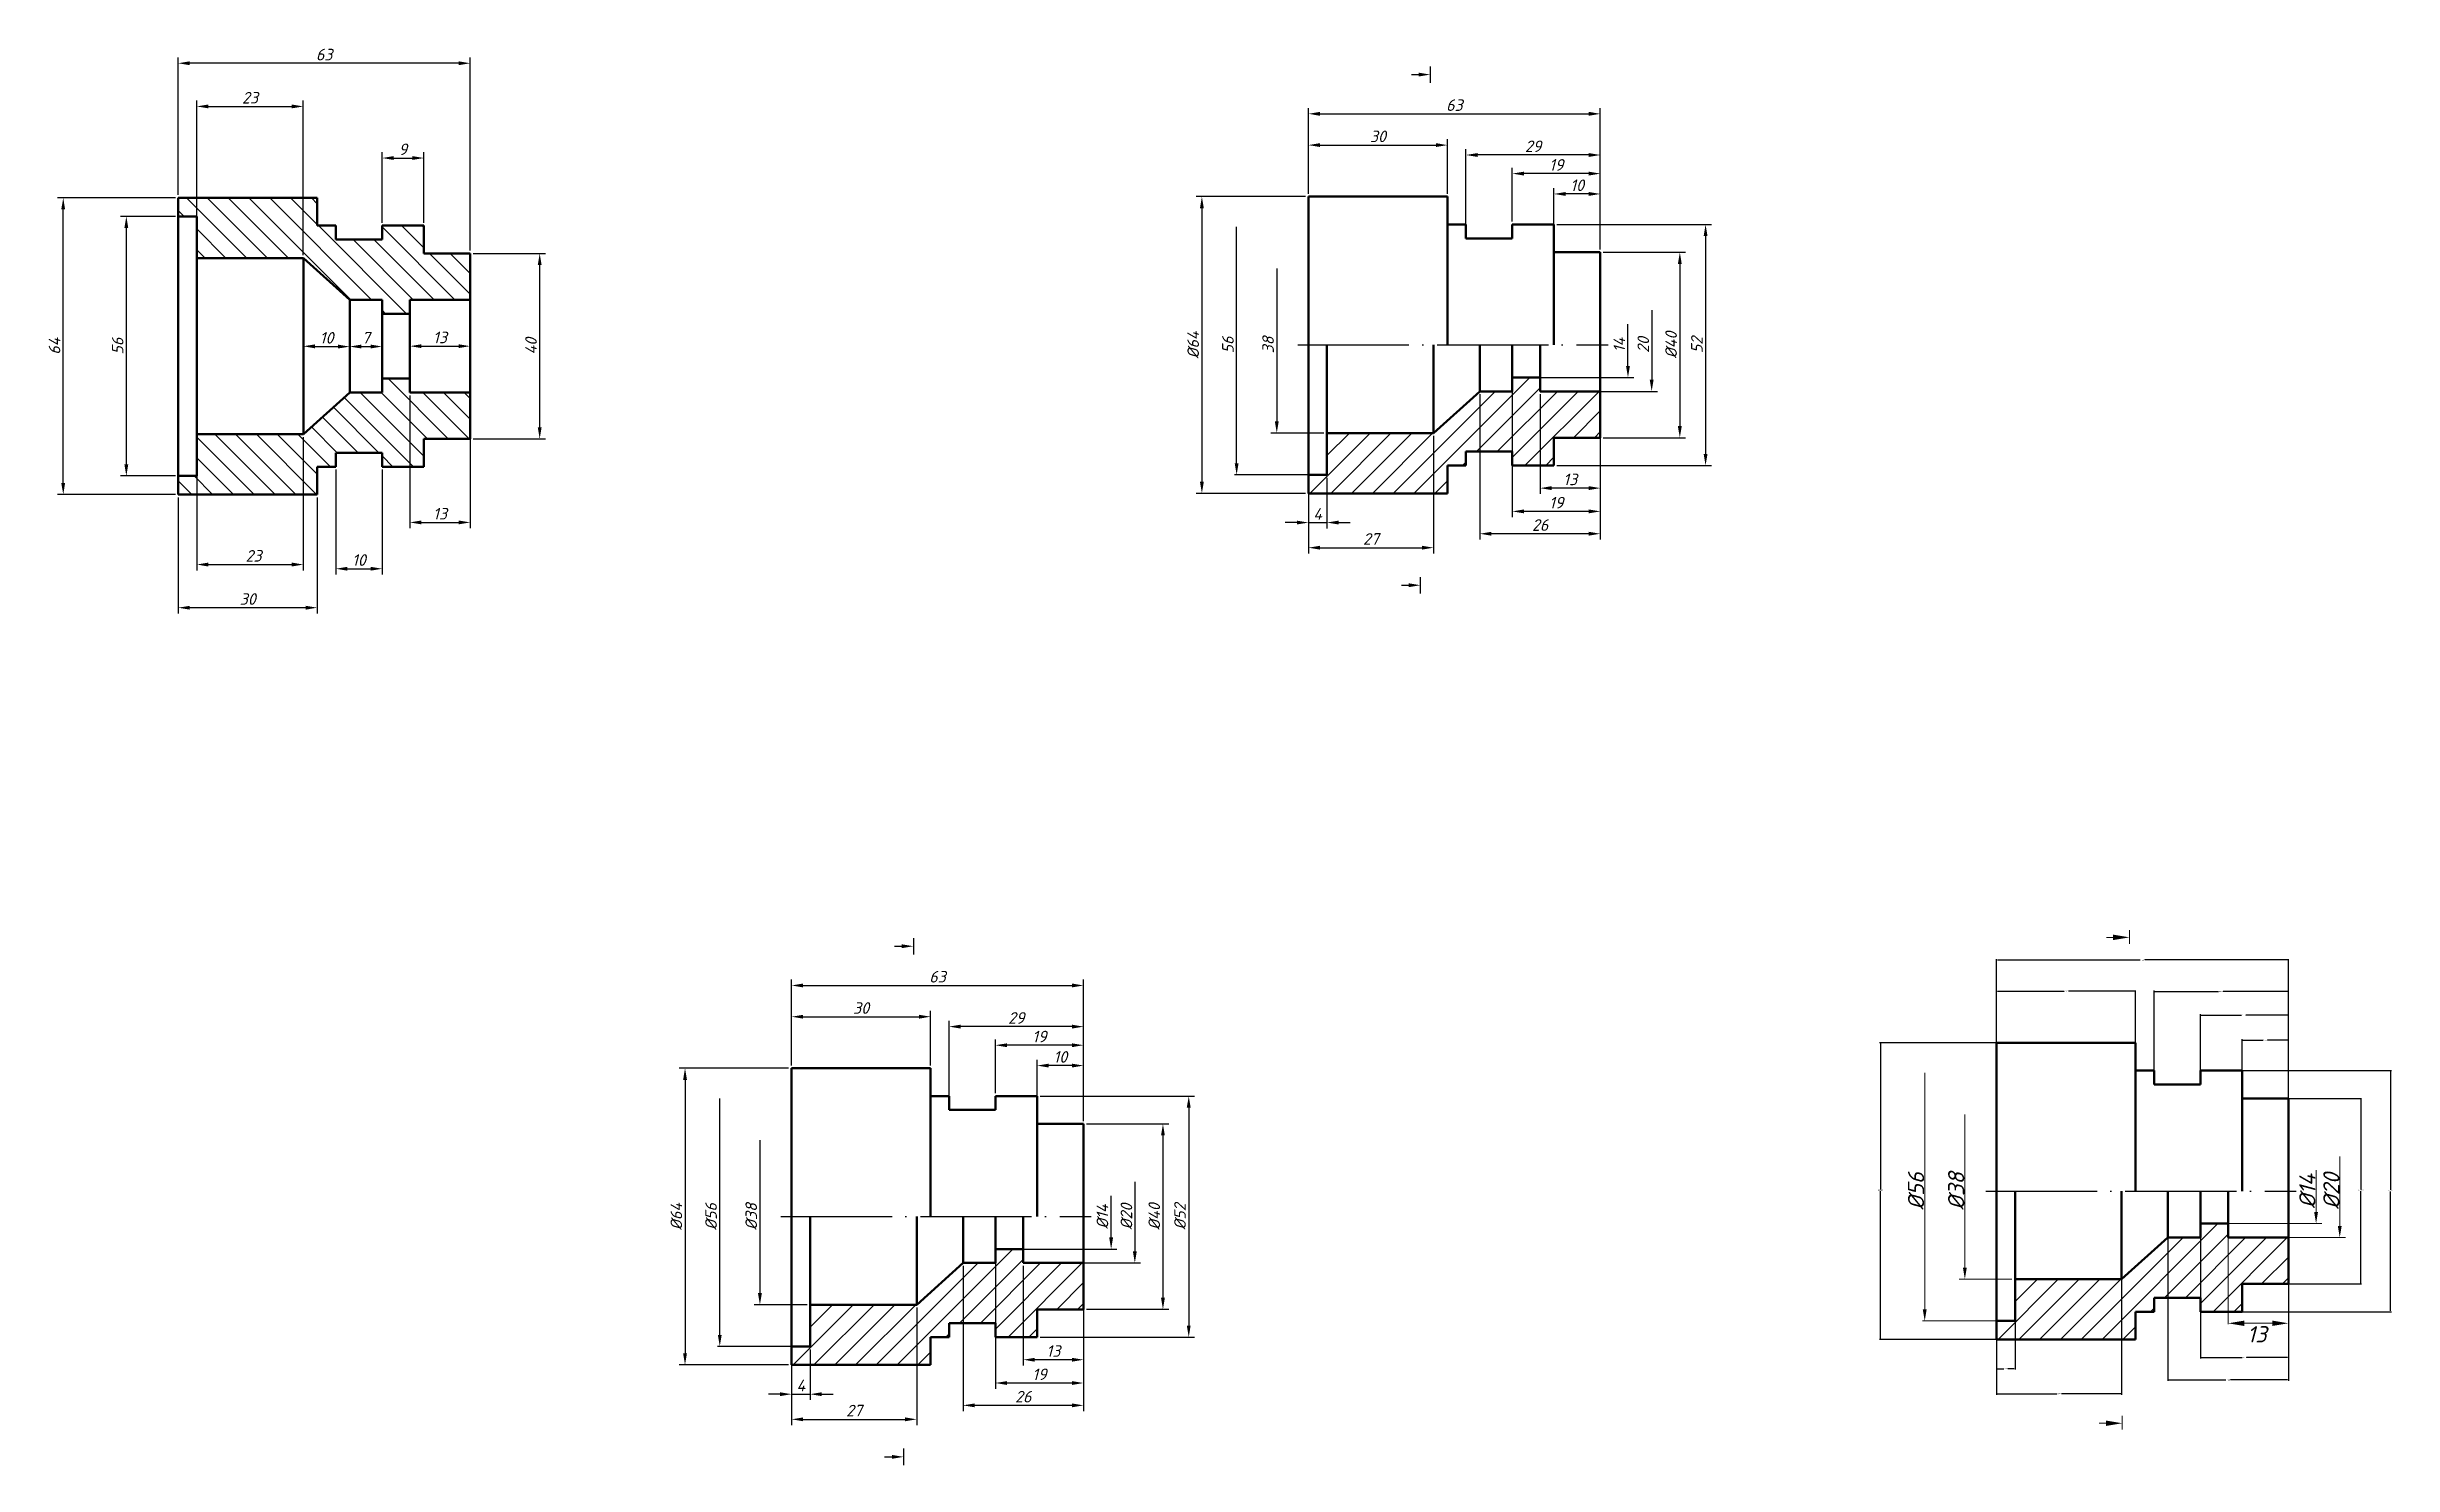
# Model space of a CAD drawing. Header units: millimetres. Extents: x 1713 to 2649, y 1703 to 2009.
# Drawn here: x 2143 to 2649, y 1703 to 2009 of the extents above; entities that cross this region are included whole.
import ezdxf

# ---------------------------------------------------------------- set-up
doc = ezdxf.new("R2010")
doc.units = ezdxf.units.MM
doc.linetypes.add('ACAD_ISO04W100', pattern=[30, 24, -3, 0, -3])
doc.linetypes.add('штриховая2', pattern=[9.525, 6.35, -3.175])
doc.styles.get("Standard").update_dxf_attribs({"font": 'isocpeui.ttf'})
doc.dimstyles.new('ISO-25', dxfattribs={"dimtxt": 2.5, "dimasz": 2.5, "dimexe": 1.25, "dimexo": 0.625, "dimtad": 1, "dimtxsty": 'Standard', "dimcen": 2.5, "dimadec": 0, "dimazin": 0, "dimtfac": 1, "dimtmove": 0, "dimatfit": 3, "dimfxl": 1, "dimarcsym": 0})
doc.dimstyles.get("Standard").update_dxf_attribs({"dimtxt": 0.18, "dimasz": 0.18, "dimexe": 0.18, "dimexo": 0.0625, "dimgap": 0.09, "dimtad": 0, "dimtih": 1, "dimtoh": 1, "dimdec": 4, "dimzin": 0, "dimdsep": 46, "dimtxsty": 'Standard', "dimcen": 0.09, "dimadec": 0, "dimazin": 0, "dimtfac": 1, "dimtdec": 4, "dimtofl": 0, "dimtmove": 0, "dimatfit": 3, "dimfxl": 1, "dimtolj": 1, "dimtzin": 0, "dimarcsym": 0})

msp = doc.modelspace()

# ---------------------------------------------------------------- texts
at = {"char_height": 2.5, "attachment_point": 5, "rotation": 90}
for s, insert in [('56', (2397.58822, 1944.70405)), ('38', (2406.25362, 1944.70405)), ('14', (2482.05521, 1944.70405)), ('20', (2487.23408, 1944.70405)), ('%%C56', (2286.03582, 1756.69618)), ('%%C38', (2294.70122, 1756.69618)), ('%%C14', (2370.50281, 1756.69618)), ('%%C20', (2375.68167, 1756.69618))]:
    msp.add_mtext(s, dxfattribs=dict(at, insert=insert))
at = {"lineweight": 15, "char_height": 3.5, "attachment_point": 5, "rotation": 90}
for s, insert in [('%%C56', (2546.1015, 1762.19446)), ('%%C38', (2554.7669, 1762.19446)), ('%%C14', (2630.56849, 1762.19446)), ('%%C20', (2635.74736, 1762.19446))]:
    msp.add_mtext(s, dxfattribs=dict(at, insert=insert))
at = {"lineweight": 15, "insert": (2619.66736, 1731.31883), "char_height": 3.5, "attachment_point": 5}
msp.add_mtext('\\A1;13', dxfattribs=at)

# ---------------------------------------------------------------- blocks, each defined once
blk = doc.blocks.new('*D7')
at = {"color": 0, "lineweight": -2, "transparency": 16777216}
for p, q in [((2170.41, 1976.45), (2144.96, 1976.45)), ((2146.21, 1914.95), (2146.21, 1973.95)), ((2170.41, 1912.45), (2144.96, 1912.45))]:
    blk.add_line(p, q, dxfattribs=at)
at = {"color": 0, "transparency": 16777216}
for points in [[(2145.79, 1973.95), (2146.62, 1973.95), (2146.21, 1976.45)], [(2145.79, 1914.95), (2146.62, 1914.95), (2146.21, 1912.45)]]:
    blk.add_solid(points, dxfattribs=at)
at = {"layer": 'DEFPOINTS', "color": 0, "transparency": 16777216}
for p in [(2146.21, 1976.45), (2171.03, 1976.45), (2171.03, 1912.45)]:
    blk.add_point(p, dxfattribs=at)
at = {"color": 0, "transparency": 16777216, "insert": (2144.33, 1944.45), "char_height": 2.5, "attachment_point": 5, "rotation": 90}
blk.add_mtext('64', dxfattribs=at)
blk = doc.blocks.new('*D8')
at = {"color": 0, "lineweight": -2, "transparency": 16777216}
for p, q in [((2234.66, 1964.45), (2250.29, 1964.45)), ((2249.04, 1926.95), (2249.04, 1961.95)), ((2234.66, 1924.45), (2250.29, 1924.45))]:
    blk.add_line(p, q, dxfattribs=at)
at = {"color": 0, "transparency": 16777216}
for points in [[(2248.63, 1961.95), (2249.46, 1961.95), (2249.04, 1964.45)], [(2248.63, 1926.95), (2249.46, 1926.95), (2249.04, 1924.45)]]:
    blk.add_solid(points, dxfattribs=at)
at = {"layer": 'DEFPOINTS', "color": 0, "transparency": 16777216}
for p in [(2234.03, 1964.45), (2249.04, 1964.45), (2234.03, 1924.45)]:
    blk.add_point(p, dxfattribs=at)
at = {"color": 0, "transparency": 16777216, "insert": (2247.17, 1944.45), "char_height": 2.5, "attachment_point": 5, "rotation": 90}
blk.add_mtext('40', dxfattribs=at)
blk = doc.blocks.new('*D9')
at = {"color": 0, "lineweight": -2, "transparency": 16777216}
for p, q in [((2215.03, 1971.08), (2215.03, 1986.28)), ((2217.53, 1985.03), (2221.53, 1985.03)), ((2224.03, 1971.08), (2224.03, 1986.28))]:
    blk.add_line(p, q, dxfattribs=at)
at = {"color": 0, "transparency": 16777216}
for points in [[(2217.53, 1985.45), (2217.53, 1984.62), (2215.03, 1985.03)], [(2221.53, 1985.45), (2221.53, 1984.62), (2224.03, 1985.03)]]:
    blk.add_solid(points, dxfattribs=at)
at = {"layer": 'DEFPOINTS', "color": 0, "transparency": 16777216}
for p in [(2224.03, 1985.03), (2215.03, 1970.45), (2224.03, 1970.45)]:
    blk.add_point(p, dxfattribs=at)
at = {"color": 0, "transparency": 16777216, "insert": (2219.53, 1986.91), "char_height": 2.5, "attachment_point": 5}
blk.add_mtext('9', dxfattribs=at)
blk = doc.blocks.new('*D10')
at = {"color": 0, "lineweight": -2, "transparency": 16777216}
for p, q in [((2205.03, 1917.83), (2205.03, 1895.19)), ((2215.03, 1917.83), (2215.03, 1895.19)), ((2207.53, 1896.44), (2212.53, 1896.44))]:
    blk.add_line(p, q, dxfattribs=at)
at = {"color": 0, "transparency": 16777216}
for points in [[(2207.53, 1896.86), (2207.53, 1896.03), (2205.03, 1896.44)], [(2212.53, 1896.86), (2212.53, 1896.03), (2215.03, 1896.44)]]:
    blk.add_solid(points, dxfattribs=at)
at = {"layer": 'DEFPOINTS', "color": 0, "transparency": 16777216}
for p in [(2205.03, 1918.45), (2215.03, 1918.45), (2215.03, 1896.44)]:
    blk.add_point(p, dxfattribs=at)
at = {"color": 0, "transparency": 16777216, "insert": (2210.03, 1898.32), "char_height": 2.5, "attachment_point": 5}
blk.add_mtext('10', dxfattribs=at)
blk = doc.blocks.new('*D11')
at = {"color": 0, "lineweight": -2, "transparency": 16777216}
for p, q in [((2171.03, 1911.83), (2171.03, 1886.79)), ((2201.03, 1911.83), (2201.03, 1886.79)), ((2198.53, 1888.04), (2173.53, 1888.04))]:
    blk.add_line(p, q, dxfattribs=at)
at = {"color": 0, "transparency": 16777216}
for points in [[(2173.53, 1888.45), (2173.53, 1887.62), (2171.03, 1888.04)], [(2198.53, 1888.45), (2198.53, 1887.62), (2201.03, 1888.04)]]:
    blk.add_solid(points, dxfattribs=at)
at = {"layer": 'DEFPOINTS', "color": 0, "transparency": 16777216}
for p in [(2171.03, 1912.45), (2201.03, 1912.45), (2171.03, 1888.04)]:
    blk.add_point(p, dxfattribs=at)
at = {"color": 0, "transparency": 16777216, "insert": (2186.03, 1889.91), "char_height": 2.5, "attachment_point": 5}
blk.add_mtext('30', dxfattribs=at)
blk = doc.blocks.new('*D12')
at = {"color": 0, "lineweight": -2, "transparency": 16777216}
for p, q in [((2170.41, 1972.45), (2158.58, 1972.45)), ((2159.83, 1918.95), (2159.83, 1969.95)), ((2170.41, 1916.45), (2158.58, 1916.45))]:
    blk.add_line(p, q, dxfattribs=at)
at = {"color": 0, "transparency": 16777216}
for points in [[(2159.41, 1969.95), (2160.24, 1969.95), (2159.83, 1972.45)], [(2159.41, 1918.95), (2160.24, 1918.95), (2159.83, 1916.45)]]:
    blk.add_solid(points, dxfattribs=at)
at = {"layer": 'DEFPOINTS', "color": 0, "transparency": 16777216}
for p in [(2159.83, 1972.45), (2171.03, 1972.45), (2171.03, 1916.45)]:
    blk.add_point(p, dxfattribs=at)
at = {"color": 0, "transparency": 16777216, "insert": (2157.95, 1944.45), "char_height": 2.5, "attachment_point": 5, "rotation": 90}
blk.add_mtext('56', dxfattribs=at)
blk = doc.blocks.new('*D2')
at = {"color": 0, "lineweight": -2, "transparency": 16777216}
for p, q in [((2171.03, 1977.08), (2171.03, 2006.73)), ((2231.53, 2005.48), (2173.53, 2005.48)), ((2234.03, 1965.08), (2234.03, 2006.73))]:
    blk.add_line(p, q, dxfattribs=at)
at = {"color": 0, "transparency": 16777216}
for points in [[(2173.53, 2005.89), (2173.53, 2005.06), (2171.03, 2005.48)], [(2231.53, 2005.89), (2231.53, 2005.06), (2234.03, 2005.48)]]:
    blk.add_solid(points, dxfattribs=at)
at = {"layer": 'DEFPOINTS', "color": 0, "transparency": 16777216}
for p in [(2171.03, 2005.48), (2171.03, 1976.45), (2234.03, 1964.45)]:
    blk.add_point(p, dxfattribs=at)
at = {"color": 0, "transparency": 16777216, "insert": (2202.53, 2007.35), "char_height": 2.5, "attachment_point": 5}
blk.add_mtext('63', dxfattribs=at)
blk = doc.blocks.new('*D13')
at = {"color": 0, "lineweight": -2, "transparency": 16777216}
for p, q in [((2175.03, 1964.08), (2175.03, 1997.41)), ((2177.53, 1996.16), (2195.53, 1996.16)), ((2198.03, 1964.08), (2198.03, 1997.41))]:
    blk.add_line(p, q, dxfattribs=at)
at = {"color": 0, "transparency": 16777216}
for points in [[(2177.53, 1996.58), (2177.53, 1995.75), (2175.03, 1996.16)], [(2195.53, 1996.58), (2195.53, 1995.75), (2198.03, 1996.16)]]:
    blk.add_solid(points, dxfattribs=at)
at = {"layer": 'DEFPOINTS', "color": 0, "transparency": 16777216}
for p in [(2198.03, 1996.16), (2175.03, 1963.45), (2198.03, 1963.45)]:
    blk.add_point(p, dxfattribs=at)
at = {"color": 0, "transparency": 16777216, "insert": (2186.53, 1998.04), "char_height": 2.5, "attachment_point": 5}
blk.add_mtext('23', dxfattribs=at)
blk = doc.blocks.new('*D3')
at = {"color": 0, "lineweight": -2, "transparency": 16777216}
for p, q in [((2221.03, 1933.83), (2221.03, 1905.19)), ((2234.03, 1933.83), (2234.03, 1905.19)), ((2223.53, 1906.44), (2231.53, 1906.44))]:
    blk.add_line(p, q, dxfattribs=at)
at = {"color": 0, "transparency": 16777216}
for points in [[(2223.53, 1906.85), (2223.53, 1906.02), (2221.03, 1906.44)], [(2231.53, 1906.85), (2231.53, 1906.02), (2234.03, 1906.44)]]:
    blk.add_solid(points, dxfattribs=at)
at = {"layer": 'DEFPOINTS', "color": 0, "transparency": 16777216}
for p in [(2221.03, 1934.45), (2234.03, 1934.45), (2234.03, 1906.44)]:
    blk.add_point(p, dxfattribs=at)
at = {"color": 0, "transparency": 16777216, "insert": (2227.53, 1908.31), "char_height": 2.5, "attachment_point": 5}
blk.add_mtext('13', dxfattribs=at)
blk = doc.blocks.new('*D4')
at = {"color": 0, "lineweight": -2, "transparency": 16777216}
for p, q in [((2208.03, 1943.83), (2208.03, 1943.12)), ((2210.53, 1944.37), (2212.53, 1944.37)), ((2215.03, 1943.83), (2215.03, 1943.12))]:
    blk.add_line(p, q, dxfattribs=at)
at = {"color": 0, "transparency": 16777216}
for points in [[(2210.53, 1944.79), (2210.53, 1943.96), (2208.03, 1944.37)], [(2212.53, 1944.79), (2212.53, 1943.96), (2215.03, 1944.37)]]:
    blk.add_solid(points, dxfattribs=at)
at = {"layer": 'DEFPOINTS', "color": 0, "transparency": 16777216}
for p in [(2208.03, 1944.45), (2215.03, 1944.45), (2215.03, 1944.37)]:
    blk.add_point(p, dxfattribs=at)
at = {"color": 0, "transparency": 16777216, "insert": (2211.53, 1946.26), "char_height": 2.5, "attachment_point": 5}
blk.add_mtext('7', dxfattribs=at)
blk = doc.blocks.new('*D5')
at = {"color": 0, "lineweight": -2, "transparency": 16777216}
for p, q in [((2221.03, 1945.08), (2221.03, 1945.7)), ((2234.03, 1945.08), (2234.03, 1945.7)), ((2223.53, 1944.45), (2231.53, 1944.45))]:
    blk.add_line(p, q, dxfattribs=at)
at = {"color": 0, "transparency": 16777216}
for points in [[(2223.53, 1944.87), (2223.53, 1944.04), (2221.03, 1944.45)], [(2231.53, 1944.87), (2231.53, 1944.04), (2234.03, 1944.45)]]:
    blk.add_solid(points, dxfattribs=at)
at = {"layer": 'DEFPOINTS', "color": 0, "transparency": 16777216}
for p in [(2221.03, 1944.45), (2234.03, 1944.45), (2234.03, 1944.45)]:
    blk.add_point(p, dxfattribs=at)
at = {"color": 0, "transparency": 16777216, "insert": (2227.53, 1946.33), "char_height": 2.5, "attachment_point": 5}
blk.add_mtext('13', dxfattribs=at)
blk = doc.blocks.new('*D1')
at = {"color": 0, "lineweight": -2, "transparency": 16777216}
for p, q in [((2175.03, 1924.83), (2175.03, 1896.1)), ((2198.03, 1924.83), (2198.03, 1896.1)), ((2177.53, 1897.35), (2195.53, 1897.35))]:
    blk.add_line(p, q, dxfattribs=at)
at = {"color": 0, "transparency": 16777216}
for points in [[(2177.53, 1897.77), (2177.53, 1896.93), (2175.03, 1897.35)], [(2195.53, 1897.77), (2195.53, 1896.93), (2198.03, 1897.35)]]:
    blk.add_solid(points, dxfattribs=at)
at = {"layer": 'DEFPOINTS', "color": 0, "transparency": 16777216}
for p in [(2175.03, 1925.45), (2198.03, 1925.45), (2198.03, 1897.35)]:
    blk.add_point(p, dxfattribs=at)
at = {"color": 0, "transparency": 16777216, "insert": (2187.29, 1899.23), "char_height": 2.5, "attachment_point": 5}
blk.add_mtext('23', dxfattribs=at)
blk = doc.blocks.new('*D6')
at = {"color": 0, "lineweight": -2, "transparency": 16777216}
for p, q in [((2198.03, 1943.83), (2198.02, 1943.18)), ((2200.53, 1944.41), (2205.53, 1944.37)), ((2208.03, 1943.75), (2208.02, 1943.1))]:
    blk.add_line(p, q, dxfattribs=at)
at = {"color": 0, "transparency": 16777216}
for points in [[(2200.54, 1944.83), (2200.53, 1943.99), (2198.03, 1944.43)], [(2205.54, 1944.78), (2205.53, 1943.95), (2208.03, 1944.35)]]:
    blk.add_solid(points, dxfattribs=at)
at = {"layer": 'DEFPOINTS', "color": 0, "transparency": 16777216}
for p in [(2198.03, 1944.45), (2208.03, 1944.37), (2208.03, 1944.35)]:
    blk.add_point(p, dxfattribs=at)
at = {"color": 0, "transparency": 16777216, "insert": (2203.05, 1946.26), "char_height": 2.5, "attachment_point": 5, "rotation": 359.5264}
blk.add_mtext('10', dxfattribs=at)
blk = doc.blocks.new('*D14')
at = {"color": 0, "lineweight": -2, "transparency": 16777216}
for p, q in [((2414.96, 1977.33), (2414.96, 1989.07)), ((2417.46, 1987.82), (2442.46, 1987.82)), ((2444.96, 1977.33), (2444.96, 1989.07))]:
    blk.add_line(p, q, dxfattribs=at)
at = {"color": 0, "transparency": 16777216}
for points in [[(2417.46, 1988.24), (2417.46, 1987.41), (2414.96, 1987.82)], [(2442.46, 1988.24), (2442.46, 1987.41), (2444.96, 1987.82)]]:
    blk.add_solid(points, dxfattribs=at)
at = {"layer": 'DEFPOINTS', "color": 0, "transparency": 16777216}
for p in [(2444.96, 1987.82), (2414.96, 1976.7), (2444.96, 1976.7)]:
    blk.add_point(p, dxfattribs=at)
at = {"color": 0, "transparency": 16777216, "insert": (2429.96, 1989.7), "char_height": 2.5, "attachment_point": 5}
blk.add_mtext('30', dxfattribs=at)
blk = doc.blocks.new('*D15')
at = {"color": 0, "lineweight": -2, "transparency": 16777216}
for p, q in [((2467.96, 1965.33), (2467.96, 1978.53)), ((2475.46, 1977.28), (2470.46, 1977.28)), ((2477.96, 1965.33), (2477.96, 1978.53))]:
    blk.add_line(p, q, dxfattribs=at)
at = {"color": 0, "transparency": 16777216}
for points in [[(2470.46, 1977.7), (2470.46, 1976.87), (2467.96, 1977.28)], [(2475.46, 1977.7), (2475.46, 1976.87), (2477.96, 1977.28)]]:
    blk.add_solid(points, dxfattribs=at)
at = {"layer": 'DEFPOINTS', "color": 0, "transparency": 16777216}
for p in [(2467.96, 1977.28), (2467.96, 1964.7), (2477.96, 1964.7)]:
    blk.add_point(p, dxfattribs=at)
at = {"color": 0, "transparency": 16777216, "insert": (2472.96, 1979.16), "char_height": 2.5, "attachment_point": 5}
blk.add_mtext('10', dxfattribs=at)
blk = doc.blocks.new('*D16')
at = {"color": 0, "lineweight": -2, "transparency": 16777216}
for p, q in [((2478.59, 1964.7), (2496.37, 1964.7)), ((2495.12, 1962.2), (2495.12, 1927.2)), ((2478.59, 1924.7), (2496.37, 1924.7))]:
    blk.add_line(p, q, dxfattribs=at)
at = {"color": 0, "transparency": 16777216}
for points in [[(2494.7, 1962.2), (2495.53, 1962.2), (2495.12, 1964.7)], [(2494.7, 1927.2), (2495.53, 1927.2), (2495.12, 1924.7)]]:
    blk.add_solid(points, dxfattribs=at)
at = {"layer": 'DEFPOINTS', "color": 0, "transparency": 16777216}
for p in [(2477.96, 1964.7), (2477.96, 1924.7), (2495.12, 1924.7)]:
    blk.add_point(p, dxfattribs=at)
at = {"color": 0, "transparency": 16777216, "insert": (2493.24, 1944.7), "char_height": 2.5, "attachment_point": 5, "rotation": 90}
blk.add_mtext('%%C40', dxfattribs=at)
blk = doc.blocks.new('*D17')
at = {"color": 0, "lineweight": -2, "transparency": 16777216}
for p, q in [((2414.34, 1976.7), (2390.72, 1976.7)), ((2391.97, 1974.2), (2391.97, 1915.2)), ((2414.34, 1912.7), (2390.72, 1912.7))]:
    blk.add_line(p, q, dxfattribs=at)
at = {"color": 0, "transparency": 16777216}
for points in [[(2391.55, 1974.2), (2392.38, 1974.2), (2391.97, 1976.7)], [(2391.55, 1915.2), (2392.38, 1915.2), (2391.97, 1912.7)]]:
    blk.add_solid(points, dxfattribs=at)
at = {"layer": 'DEFPOINTS', "color": 0, "transparency": 16777216}
for p in [(2414.96, 1976.7), (2391.97, 1912.7), (2414.96, 1912.7)]:
    blk.add_point(p, dxfattribs=at)
at = {"color": 0, "transparency": 16777216, "insert": (2390.09, 1944.7), "char_height": 2.5, "attachment_point": 5, "rotation": 90}
blk.add_mtext('%%C64', dxfattribs=at)
blk = doc.blocks.new('*D18')
at = {"color": 0, "lineweight": -2, "transparency": 16777216}
for p, q in [((2458.96, 1971.33), (2458.96, 1982.92)), ((2475.46, 1981.67), (2461.46, 1981.67)), ((2477.96, 1965.33), (2477.96, 1982.92))]:
    blk.add_line(p, q, dxfattribs=at)
at = {"color": 0, "transparency": 16777216}
for points in [[(2461.46, 1982.09), (2461.46, 1981.26), (2458.96, 1981.67)], [(2475.46, 1982.09), (2475.46, 1981.26), (2477.96, 1981.67)]]:
    blk.add_solid(points, dxfattribs=at)
at = {"layer": 'DEFPOINTS', "color": 0, "transparency": 16777216}
for p in [(2458.96, 1981.67), (2458.96, 1970.7), (2477.96, 1964.7)]:
    blk.add_point(p, dxfattribs=at)
at = {"color": 0, "transparency": 16777216, "insert": (2468.46, 1983.55), "char_height": 2.5, "attachment_point": 5}
blk.add_mtext('19', dxfattribs=at)
blk = doc.blocks.new('*D19')
at = {"color": 0, "lineweight": -2, "transparency": 16777216}
for p, q in [((2448.96, 1968.33), (2448.96, 1986.94)), ((2475.46, 1985.69), (2451.46, 1985.69)), ((2477.96, 1965.33), (2477.96, 1986.94))]:
    blk.add_line(p, q, dxfattribs=at)
at = {"color": 0, "transparency": 16777216}
for points in [[(2451.46, 1986.1), (2451.46, 1985.27), (2448.96, 1985.69)], [(2475.46, 1986.1), (2475.46, 1985.27), (2477.96, 1985.69)]]:
    blk.add_solid(points, dxfattribs=at)
at = {"layer": 'DEFPOINTS', "color": 0, "transparency": 16777216}
for p in [(2448.96, 1985.69), (2448.96, 1967.7), (2477.96, 1964.7)]:
    blk.add_point(p, dxfattribs=at)
at = {"color": 0, "transparency": 16777216, "insert": (2463.46, 1987.56), "char_height": 2.5, "attachment_point": 5}
blk.add_mtext('29', dxfattribs=at)
blk = doc.blocks.new('*D20')
at = {"color": 0, "lineweight": -2, "transparency": 16777216}
for p, q in [((2414.96, 1916.08), (2414.96, 1905.15)), ((2418.96, 1916.08), (2418.96, 1905.15)), ((2412.46, 1906.4), (2409.96, 1906.4)), ((2414.96, 1906.4), (2418.96, 1906.4)), ((2421.46, 1906.4), (2423.96, 1906.4))]:
    blk.add_line(p, q, dxfattribs=at)
at = {"color": 0, "transparency": 16777216}
for points in [[(2412.46, 1906.82), (2412.46, 1905.99), (2414.96, 1906.4)], [(2421.46, 1906.82), (2421.46, 1905.99), (2418.96, 1906.4)]]:
    blk.add_solid(points, dxfattribs=at)
at = {"layer": 'DEFPOINTS', "color": 0, "transparency": 16777216}
for p in [(2414.96, 1916.7), (2418.96, 1916.7), (2418.96, 1906.4)]:
    blk.add_point(p, dxfattribs=at)
at = {"color": 0, "transparency": 16777216, "insert": (2416.96, 1908.28), "char_height": 2.5, "attachment_point": 5}
blk.add_mtext('4', dxfattribs=at)
blk = doc.blocks.new('*D21')
at = {"color": 0, "lineweight": -2, "transparency": 16777216}
for p, q in [((2441.96, 1925.08), (2441.96, 1899.73)), ((2414.96, 1916.08), (2414.96, 1899.73)), ((2417.46, 1900.98), (2439.46, 1900.98))]:
    blk.add_line(p, q, dxfattribs=at)
at = {"color": 0, "transparency": 16777216}
for points in [[(2417.46, 1901.4), (2417.46, 1900.57), (2414.96, 1900.98)], [(2439.46, 1901.4), (2439.46, 1900.57), (2441.96, 1900.98)]]:
    blk.add_solid(points, dxfattribs=at)
at = {"layer": 'DEFPOINTS', "color": 0, "transparency": 16777216}
for p in [(2441.96, 1925.7), (2414.96, 1916.7), (2441.96, 1900.98)]:
    blk.add_point(p, dxfattribs=at)
at = {"color": 0, "transparency": 16777216, "insert": (2428.46, 1902.87), "char_height": 2.5, "attachment_point": 5}
blk.add_mtext('27', dxfattribs=at)
blk = doc.blocks.new('*D22')
at = {"color": 0, "lineweight": -2, "transparency": 16777216}
for p, q in [((2464.96, 1934.08), (2464.96, 1912.58)), ((2477.96, 1934.08), (2477.96, 1912.58)), ((2475.46, 1913.83), (2467.46, 1913.83))]:
    blk.add_line(p, q, dxfattribs=at)
at = {"color": 0, "transparency": 16777216}
for points in [[(2467.46, 1914.25), (2467.46, 1913.42), (2464.96, 1913.83)], [(2475.46, 1914.25), (2475.46, 1913.42), (2477.96, 1913.83)]]:
    blk.add_solid(points, dxfattribs=at)
at = {"layer": 'DEFPOINTS', "color": 0, "transparency": 16777216}
for p in [(2464.96, 1934.7), (2477.96, 1934.7), (2464.96, 1913.83)]:
    blk.add_point(p, dxfattribs=at)
at = {"color": 0, "transparency": 16777216, "insert": (2471.46, 1915.71), "char_height": 2.5, "attachment_point": 5}
blk.add_mtext('13', dxfattribs=at)
blk = doc.blocks.new('*D23')
at = {"color": 0, "lineweight": -2, "transparency": 16777216}
for p, q in [((2458.96, 1937.08), (2458.96, 1907.56)), ((2477.96, 1934.08), (2477.96, 1907.56)), ((2475.46, 1908.81), (2461.46, 1908.81))]:
    blk.add_line(p, q, dxfattribs=at)
at = {"color": 0, "transparency": 16777216}
for points in [[(2461.46, 1909.23), (2461.46, 1908.4), (2458.96, 1908.81)], [(2475.46, 1909.23), (2475.46, 1908.4), (2477.96, 1908.81)]]:
    blk.add_solid(points, dxfattribs=at)
at = {"layer": 'DEFPOINTS', "color": 0, "transparency": 16777216}
for p in [(2458.96, 1937.7), (2477.96, 1934.7), (2458.96, 1908.81)]:
    blk.add_point(p, dxfattribs=at)
at = {"color": 0, "transparency": 16777216, "insert": (2468.46, 1910.69), "char_height": 2.5, "attachment_point": 5}
blk.add_mtext('19', dxfattribs=at)
blk = doc.blocks.new('*D24')
at = {"color": 0, "lineweight": -2, "transparency": 16777216}
for p, q in [((2451.96, 1934.08), (2451.96, 1902.74)), ((2477.96, 1934.08), (2477.96, 1902.74)), ((2475.46, 1903.99), (2454.46, 1903.99))]:
    blk.add_line(p, q, dxfattribs=at)
at = {"color": 0, "transparency": 16777216}
for points in [[(2454.46, 1904.41), (2454.46, 1903.58), (2451.96, 1903.99)], [(2475.46, 1904.41), (2475.46, 1903.58), (2477.96, 1903.99)]]:
    blk.add_solid(points, dxfattribs=at)
at = {"layer": 'DEFPOINTS', "color": 0, "transparency": 16777216}
for p in [(2451.96, 1934.7), (2477.96, 1934.7), (2451.96, 1903.99)]:
    blk.add_point(p, dxfattribs=at)
at = {"color": 0, "transparency": 16777216, "insert": (2464.96, 1905.87), "char_height": 2.5, "attachment_point": 5}
blk.add_mtext('26', dxfattribs=at)
blk = doc.blocks.new('*D25')
at = {"color": 0, "lineweight": -2, "transparency": 16777216}
for p, q in [((2414.96, 1977.33), (2414.96, 1995.82)), ((2477.96, 1965.33), (2477.96, 1995.82)), ((2417.46, 1994.57), (2475.46, 1994.57))]:
    blk.add_line(p, q, dxfattribs=at)
at = {"color": 0, "transparency": 16777216}
for points in [[(2417.46, 1994.99), (2417.46, 1994.15), (2414.96, 1994.57)], [(2475.46, 1994.99), (2475.46, 1994.15), (2477.96, 1994.57)]]:
    blk.add_solid(points, dxfattribs=at)
at = {"layer": 'DEFPOINTS', "color": 0, "transparency": 16777216}
for p in [(2477.96, 1994.57), (2414.96, 1976.7), (2477.96, 1964.7)]:
    blk.add_point(p, dxfattribs=at)
at = {"color": 0, "transparency": 16777216, "insert": (2446.46, 1996.44), "char_height": 2.5, "attachment_point": 5}
blk.add_mtext('63', dxfattribs=at)
blk = doc.blocks.new('*D26')
at = {"color": 0, "lineweight": -2, "transparency": 16777216}
for p, q in [((2468.59, 1970.7), (2501.93, 1970.7)), ((2500.68, 1968.2), (2500.68, 1921.2)), ((2468.59, 1918.7), (2501.93, 1918.7))]:
    blk.add_line(p, q, dxfattribs=at)
at = {"color": 0, "transparency": 16777216}
for points in [[(2500.26, 1968.2), (2501.09, 1968.2), (2500.68, 1970.7)], [(2500.26, 1921.2), (2501.09, 1921.2), (2500.68, 1918.7)]]:
    blk.add_solid(points, dxfattribs=at)
at = {"layer": 'DEFPOINTS', "color": 0, "transparency": 16777216}
for p in [(2467.96, 1970.7), (2467.96, 1918.7), (2500.68, 1918.7)]:
    blk.add_point(p, dxfattribs=at)
at = {"color": 0, "transparency": 16777216, "insert": (2498.8, 1944.7), "char_height": 2.5, "attachment_point": 5, "rotation": 90}
blk.add_mtext('52', dxfattribs=at)
blk = doc.blocks.new('*D29')
at = {"color": 0, "lineweight": -2, "transparency": 16777216}
for p, q in [((2303.41, 1789.32), (2303.41, 1801.07)), ((2305.91, 1799.82), (2330.91, 1799.82)), ((2333.41, 1789.32), (2333.41, 1801.07))]:
    blk.add_line(p, q, dxfattribs=at)
at = {"color": 0, "transparency": 16777216}
for points in [[(2305.91, 1800.23), (2305.91, 1799.4), (2303.41, 1799.82)], [(2330.91, 1800.23), (2330.91, 1799.4), (2333.41, 1799.82)]]:
    blk.add_solid(points, dxfattribs=at)
at = {"layer": 'DEFPOINTS', "color": 0, "transparency": 16777216}
for p in [(2333.41, 1799.82), (2303.41, 1788.7), (2333.41, 1788.7)]:
    blk.add_point(p, dxfattribs=at)
at = {"color": 0, "transparency": 16777216, "insert": (2318.41, 1801.69), "char_height": 2.5, "attachment_point": 5}
blk.add_mtext('30', dxfattribs=at)
blk = doc.blocks.new('*D30')
at = {"color": 0, "lineweight": -2, "transparency": 16777216}
for p, q in [((2356.41, 1777.32), (2356.41, 1790.53)), ((2363.91, 1789.28), (2358.91, 1789.28)), ((2366.41, 1777.32), (2366.41, 1790.53))]:
    blk.add_line(p, q, dxfattribs=at)
at = {"color": 0, "transparency": 16777216}
for points in [[(2358.91, 1789.69), (2358.91, 1788.86), (2356.41, 1789.28)], [(2363.91, 1789.69), (2363.91, 1788.86), (2366.41, 1789.28)]]:
    blk.add_solid(points, dxfattribs=at)
at = {"layer": 'DEFPOINTS', "color": 0, "transparency": 16777216}
for p in [(2356.41, 1789.28), (2356.41, 1776.7), (2366.41, 1776.7)]:
    blk.add_point(p, dxfattribs=at)
at = {"color": 0, "transparency": 16777216, "insert": (2361.41, 1791.15), "char_height": 2.5, "attachment_point": 5}
blk.add_mtext('10', dxfattribs=at)
blk = doc.blocks.new('*D31')
at = {"color": 0, "lineweight": -2, "transparency": 16777216}
for p, q in [((2367.03, 1776.7), (2384.81, 1776.7)), ((2383.56, 1774.2), (2383.56, 1739.2)), ((2367.03, 1736.7), (2384.81, 1736.7))]:
    blk.add_line(p, q, dxfattribs=at)
at = {"color": 0, "transparency": 16777216}
for points in [[(2383.15, 1774.2), (2383.98, 1774.2), (2383.56, 1776.7)], [(2383.15, 1739.2), (2383.98, 1739.2), (2383.56, 1736.7)]]:
    blk.add_solid(points, dxfattribs=at)
at = {"layer": 'DEFPOINTS', "color": 0, "transparency": 16777216}
for p in [(2366.41, 1776.7), (2366.41, 1736.7), (2383.56, 1736.7)]:
    blk.add_point(p, dxfattribs=at)
at = {"color": 0, "transparency": 16777216, "insert": (2381.69, 1756.7), "char_height": 2.5, "attachment_point": 5, "rotation": 90}
blk.add_mtext('%%C40', dxfattribs=at)
blk = doc.blocks.new('*D32')
at = {"color": 0, "lineweight": -2, "transparency": 16777216}
for p, q in [((2302.78, 1788.7), (2279.16, 1788.7)), ((2280.41, 1786.2), (2280.41, 1727.2)), ((2302.78, 1724.7), (2279.16, 1724.7))]:
    blk.add_line(p, q, dxfattribs=at)
at = {"color": 0, "transparency": 16777216}
for points in [[(2280, 1786.2), (2280.83, 1786.2), (2280.41, 1788.7)], [(2280, 1727.2), (2280.83, 1727.2), (2280.41, 1724.7)]]:
    blk.add_solid(points, dxfattribs=at)
at = {"layer": 'DEFPOINTS', "color": 0, "transparency": 16777216}
for p in [(2303.41, 1788.7), (2280.41, 1724.7), (2303.41, 1724.7)]:
    blk.add_point(p, dxfattribs=at)
at = {"color": 0, "transparency": 16777216, "insert": (2278.54, 1756.7), "char_height": 2.5, "attachment_point": 5, "rotation": 90}
blk.add_mtext('%%C64', dxfattribs=at)
blk = doc.blocks.new('*D33')
at = {"color": 0, "lineweight": -2, "transparency": 16777216}
for p, q in [((2347.41, 1783.32), (2347.41, 1794.92)), ((2363.91, 1793.67), (2349.91, 1793.67)), ((2366.41, 1777.32), (2366.41, 1794.92))]:
    blk.add_line(p, q, dxfattribs=at)
at = {"color": 0, "transparency": 16777216}
for points in [[(2349.91, 1794.08), (2349.91, 1793.25), (2347.41, 1793.67)], [(2363.91, 1794.08), (2363.91, 1793.25), (2366.41, 1793.67)]]:
    blk.add_solid(points, dxfattribs=at)
at = {"layer": 'DEFPOINTS', "color": 0, "transparency": 16777216}
for p in [(2347.41, 1793.67), (2347.41, 1782.7), (2366.41, 1776.7)]:
    blk.add_point(p, dxfattribs=at)
at = {"color": 0, "transparency": 16777216, "insert": (2356.91, 1795.54), "char_height": 2.5, "attachment_point": 5}
blk.add_mtext('19', dxfattribs=at)
blk = doc.blocks.new('*D27')
at = {"color": 0, "lineweight": -2, "transparency": 16777216}
for p, q in [((2337.41, 1780.32), (2337.41, 1798.93)), ((2363.91, 1797.68), (2339.91, 1797.68)), ((2366.41, 1777.32), (2366.41, 1798.93))]:
    blk.add_line(p, q, dxfattribs=at)
at = {"color": 0, "transparency": 16777216}
for points in [[(2339.91, 1798.1), (2339.91, 1797.26), (2337.41, 1797.68)], [(2363.91, 1798.1), (2363.91, 1797.26), (2366.41, 1797.68)]]:
    blk.add_solid(points, dxfattribs=at)
at = {"layer": 'DEFPOINTS', "color": 0, "transparency": 16777216}
for p in [(2337.41, 1797.68), (2337.41, 1779.7), (2366.41, 1776.7)]:
    blk.add_point(p, dxfattribs=at)
at = {"color": 0, "transparency": 16777216, "insert": (2351.91, 1799.55), "char_height": 2.5, "attachment_point": 5}
blk.add_mtext('29', dxfattribs=at)
blk = doc.blocks.new('*D34')
at = {"color": 0, "lineweight": -2, "transparency": 16777216}
for p, q in [((2303.41, 1728.07), (2303.41, 1717.15)), ((2307.41, 1728.07), (2307.41, 1717.15)), ((2300.91, 1718.4), (2298.41, 1718.4)), ((2303.41, 1718.4), (2307.41, 1718.4)), ((2309.91, 1718.4), (2312.41, 1718.4))]:
    blk.add_line(p, q, dxfattribs=at)
at = {"color": 0, "transparency": 16777216}
for points in [[(2300.91, 1718.81), (2300.91, 1717.98), (2303.41, 1718.4)], [(2309.91, 1718.81), (2309.91, 1717.98), (2307.41, 1718.4)]]:
    blk.add_solid(points, dxfattribs=at)
at = {"layer": 'DEFPOINTS', "color": 0, "transparency": 16777216}
for p in [(2303.41, 1728.7), (2307.41, 1728.7), (2307.41, 1718.4)]:
    blk.add_point(p, dxfattribs=at)
at = {"color": 0, "transparency": 16777216, "insert": (2305.41, 1720.27), "char_height": 2.5, "attachment_point": 5}
blk.add_mtext('4', dxfattribs=at)
blk = doc.blocks.new('*D35')
at = {"color": 0, "lineweight": -2, "transparency": 16777216}
for p, q in [((2330.41, 1737.07), (2330.41, 1711.72)), ((2303.41, 1728.07), (2303.41, 1711.72)), ((2305.91, 1712.97), (2327.91, 1712.97))]:
    blk.add_line(p, q, dxfattribs=at)
at = {"color": 0, "transparency": 16777216}
for points in [[(2305.91, 1713.39), (2305.91, 1712.56), (2303.41, 1712.97)], [(2327.91, 1713.39), (2327.91, 1712.56), (2330.41, 1712.97)]]:
    blk.add_solid(points, dxfattribs=at)
at = {"layer": 'DEFPOINTS', "color": 0, "transparency": 16777216}
for p in [(2330.41, 1737.7), (2303.41, 1728.7), (2330.41, 1712.97)]:
    blk.add_point(p, dxfattribs=at)
at = {"color": 0, "transparency": 16777216, "insert": (2316.91, 1714.86), "char_height": 2.5, "attachment_point": 5}
blk.add_mtext('27', dxfattribs=at)
blk = doc.blocks.new('*D36')
at = {"color": 0, "lineweight": -2, "transparency": 16777216}
for p, q in [((2353.41, 1746.07), (2353.41, 1724.58)), ((2366.41, 1746.07), (2366.41, 1724.58)), ((2363.91, 1725.83), (2355.91, 1725.83))]:
    blk.add_line(p, q, dxfattribs=at)
at = {"color": 0, "transparency": 16777216}
for points in [[(2355.91, 1726.24), (2355.91, 1725.41), (2353.41, 1725.83)], [(2363.91, 1726.24), (2363.91, 1725.41), (2366.41, 1725.83)]]:
    blk.add_solid(points, dxfattribs=at)
at = {"layer": 'DEFPOINTS', "color": 0, "transparency": 16777216}
for p in [(2353.41, 1746.7), (2366.41, 1746.7), (2353.41, 1725.83)]:
    blk.add_point(p, dxfattribs=at)
at = {"color": 0, "transparency": 16777216, "insert": (2359.91, 1727.7), "char_height": 2.5, "attachment_point": 5}
blk.add_mtext('13', dxfattribs=at)
blk = doc.blocks.new('*D37')
at = {"color": 0, "lineweight": -2, "transparency": 16777216}
for p, q in [((2347.41, 1749.07), (2347.41, 1719.56)), ((2366.41, 1746.07), (2366.41, 1719.56)), ((2363.91, 1720.81), (2349.91, 1720.81))]:
    blk.add_line(p, q, dxfattribs=at)
at = {"color": 0, "transparency": 16777216}
for points in [[(2349.91, 1721.22), (2349.91, 1720.39), (2347.41, 1720.81)], [(2363.91, 1721.22), (2363.91, 1720.39), (2366.41, 1720.81)]]:
    blk.add_solid(points, dxfattribs=at)
at = {"layer": 'DEFPOINTS', "color": 0, "transparency": 16777216}
for p in [(2347.41, 1749.7), (2366.41, 1746.7), (2347.41, 1720.81)]:
    blk.add_point(p, dxfattribs=at)
at = {"color": 0, "transparency": 16777216, "insert": (2356.91, 1722.68), "char_height": 2.5, "attachment_point": 5}
blk.add_mtext('19', dxfattribs=at)
blk = doc.blocks.new('*D38')
at = {"color": 0, "lineweight": -2, "transparency": 16777216}
for p, q in [((2340.41, 1746.07), (2340.41, 1714.74)), ((2366.41, 1746.07), (2366.41, 1714.74)), ((2363.91, 1715.99), (2342.91, 1715.99))]:
    blk.add_line(p, q, dxfattribs=at)
at = {"color": 0, "transparency": 16777216}
for points in [[(2342.91, 1716.4), (2342.91, 1715.57), (2340.41, 1715.99)], [(2363.91, 1716.4), (2363.91, 1715.57), (2366.41, 1715.99)]]:
    blk.add_solid(points, dxfattribs=at)
at = {"layer": 'DEFPOINTS', "color": 0, "transparency": 16777216}
for p in [(2340.41, 1746.7), (2366.41, 1746.7), (2340.41, 1715.99)]:
    blk.add_point(p, dxfattribs=at)
at = {"color": 0, "transparency": 16777216, "insert": (2353.41, 1717.86), "char_height": 2.5, "attachment_point": 5}
blk.add_mtext('26', dxfattribs=at)
blk = doc.blocks.new('*D28')
at = {"color": 0, "lineweight": -2, "transparency": 16777216}
for p, q in [((2303.41, 1789.32), (2303.41, 1807.81)), ((2366.41, 1777.32), (2366.41, 1807.81)), ((2305.91, 1806.56), (2363.91, 1806.56))]:
    blk.add_line(p, q, dxfattribs=at)
at = {"color": 0, "transparency": 16777216}
for points in [[(2305.91, 1806.98), (2305.91, 1806.14), (2303.41, 1806.56)], [(2363.91, 1806.98), (2363.91, 1806.14), (2366.41, 1806.56)]]:
    blk.add_solid(points, dxfattribs=at)
at = {"layer": 'DEFPOINTS', "color": 0, "transparency": 16777216}
for p in [(2366.41, 1806.56), (2303.41, 1788.7), (2366.41, 1776.7)]:
    blk.add_point(p, dxfattribs=at)
at = {"color": 0, "transparency": 16777216, "insert": (2334.91, 1808.44), "char_height": 2.5, "attachment_point": 5}
blk.add_mtext('63', dxfattribs=at)
blk = doc.blocks.new('*D39')
at = {"color": 0, "lineweight": -2, "transparency": 16777216}
for p, q in [((2357.03, 1782.7), (2390.38, 1782.7)), ((2389.13, 1780.2), (2389.13, 1733.2)), ((2357.03, 1730.7), (2390.38, 1730.7))]:
    blk.add_line(p, q, dxfattribs=at)
at = {"color": 0, "transparency": 16777216}
for points in [[(2388.71, 1780.2), (2389.54, 1780.2), (2389.13, 1782.7)], [(2388.71, 1733.2), (2389.54, 1733.2), (2389.13, 1730.7)]]:
    blk.add_solid(points, dxfattribs=at)
at = {"layer": 'DEFPOINTS', "color": 0, "transparency": 16777216}
for p in [(2356.41, 1782.7), (2356.41, 1730.7), (2389.13, 1730.7)]:
    blk.add_point(p, dxfattribs=at)
at = {"color": 0, "transparency": 16777216, "insert": (2387.25, 1756.7), "char_height": 2.5, "attachment_point": 5, "rotation": 90}
blk.add_mtext('%%C52', dxfattribs=at)
blk = doc.blocks.new('*D56')
at = {"color": 0, "lineweight": -2, "transparency": 16777216}
for p, q in [((2563.47, 1794.26), (2563.47, 1805.5)), ((2563.65, 1805.32), (2577.97, 1805.32)), ((2593.29, 1805.32), (2578.98, 1805.32)), ((2593.47, 1794.26), (2593.47, 1805.5))]:
    blk.add_line(p, q, dxfattribs=at)
at = {"color": 0, "transparency": 16777216}
for points in [[(2563.65, 1805.35), (2563.65, 1805.29), (2563.47, 1805.32)], [(2593.29, 1805.35), (2593.29, 1805.29), (2593.47, 1805.32)]]:
    blk.add_solid(points, dxfattribs=at)
at = {"layer": 'DEFPOINTS', "color": 0, "transparency": 16777216}
for p in [(2593.47, 1805.32), (2563.47, 1794.19), (2593.47, 1794.19)]:
    blk.add_point(p, dxfattribs=at)
at = {"color": 0, "lineweight": 15, "transparency": 16777216, "insert": (2578.47, 1805.32), "char_height": 0.18, "attachment_point": 5}
blk.add_mtext('\\A1;30.0000', dxfattribs=at)
blk = doc.blocks.new('*D57')
at = {"color": 0, "lineweight": -2, "transparency": 16777216}
for p, q in [((2616.47, 1782.26), (2616.47, 1794.96)), ((2616.65, 1794.78), (2621, 1794.78)), ((2626.29, 1794.78), (2621.94, 1794.78)), ((2626.47, 1782.26), (2626.47, 1794.96))]:
    blk.add_line(p, q, dxfattribs=at)
at = {"color": 0, "transparency": 16777216}
for points in [[(2616.65, 1794.81), (2616.65, 1794.75), (2616.47, 1794.78)], [(2626.29, 1794.81), (2626.29, 1794.75), (2626.47, 1794.78)]]:
    blk.add_solid(points, dxfattribs=at)
at = {"layer": 'DEFPOINTS', "color": 0, "transparency": 16777216}
for p in [(2616.47, 1794.78), (2616.47, 1782.19), (2626.47, 1782.19)]:
    blk.add_point(p, dxfattribs=at)
at = {"color": 0, "lineweight": 15, "transparency": 16777216, "insert": (2621.47, 1794.78), "char_height": 0.18, "attachment_point": 5}
blk.add_mtext('\\A1;10.0000', dxfattribs=at)
blk = doc.blocks.new('*D58')
at = {"color": 0, "lineweight": -2, "transparency": 16777216}
for p, q in [((2626.54, 1782.19), (2642.28, 1782.19)), ((2642.1, 1782.01), (2642.1, 1762.58)), ((2642.1, 1742.37), (2642.1, 1762.22)), ((2626.54, 1742.19), (2642.28, 1742.19))]:
    blk.add_line(p, q, dxfattribs=at)
at = {"color": 0, "transparency": 16777216}
for points in [[(2642.07, 1782.01), (2642.13, 1782.01), (2642.1, 1782.19)], [(2642.07, 1742.37), (2642.13, 1742.37), (2642.1, 1742.19)]]:
    blk.add_solid(points, dxfattribs=at)
at = {"layer": 'DEFPOINTS', "color": 0, "transparency": 16777216}
for p in [(2626.47, 1782.19), (2626.47, 1742.19), (2642.1, 1742.19)]:
    blk.add_point(p, dxfattribs=at)
at = {"color": 0, "lineweight": 15, "transparency": 16777216, "insert": (2642.1, 1762.4), "char_height": 0.18, "attachment_point": 5}
blk.add_mtext('\\A1;%%C40.0000', dxfattribs=at)
blk = doc.blocks.new('*D59')
at = {"color": 0, "lineweight": -2, "transparency": 16777216}
for p, q in [((2563.41, 1794.19), (2538.22, 1794.19)), ((2538.4, 1794.01), (2538.4, 1762.58)), ((2538.4, 1730.37), (2538.4, 1762.22)), ((2563.41, 1730.19), (2538.22, 1730.19))]:
    blk.add_line(p, q, dxfattribs=at)
at = {"color": 0, "transparency": 16777216}
for points in [[(2538.37, 1794.01), (2538.43, 1794.01), (2538.4, 1794.19)], [(2538.37, 1730.37), (2538.43, 1730.37), (2538.4, 1730.19)]]:
    blk.add_solid(points, dxfattribs=at)
at = {"layer": 'DEFPOINTS', "color": 0, "transparency": 16777216}
for p in [(2563.47, 1794.19), (2538.4, 1730.19), (2563.47, 1730.19)]:
    blk.add_point(p, dxfattribs=at)
at = {"color": 0, "lineweight": 15, "transparency": 16777216, "insert": (2538.4, 1762.4), "char_height": 0.18, "attachment_point": 5}
blk.add_mtext('\\A1;%%C64.0000', dxfattribs=at)
blk = doc.blocks.new('*D60')
at = {"color": 0, "lineweight": -2, "transparency": 16777216}
for p, q in [((2607.47, 1788.26), (2607.47, 1800.36)), ((2607.65, 1800.18), (2616.34, 1800.18)), ((2626.29, 1800.18), (2617.28, 1800.18)), ((2626.47, 1782.26), (2626.47, 1800.36))]:
    blk.add_line(p, q, dxfattribs=at)
at = {"color": 0, "transparency": 16777216}
for points in [[(2607.65, 1800.21), (2607.65, 1800.15), (2607.47, 1800.18)], [(2626.29, 1800.21), (2626.29, 1800.15), (2626.47, 1800.18)]]:
    blk.add_solid(points, dxfattribs=at)
at = {"layer": 'DEFPOINTS', "color": 0, "transparency": 16777216}
for p in [(2607.47, 1800.18), (2607.47, 1788.19), (2626.47, 1782.19)]:
    blk.add_point(p, dxfattribs=at)
at = {"color": 0, "lineweight": 15, "transparency": 16777216, "insert": (2616.81, 1800.18), "char_height": 0.18, "attachment_point": 5}
blk.add_mtext('\\A1;19.0000', dxfattribs=at)
blk = doc.blocks.new('*D53')
at = {"color": 0, "lineweight": -2, "transparency": 16777216}
for p, q in [((2597.47, 1785.26), (2597.47, 1805.44)), ((2597.65, 1805.26), (2611.41, 1805.26)), ((2626.29, 1805.26), (2612.42, 1805.26)), ((2626.47, 1782.26), (2626.47, 1805.44))]:
    blk.add_line(p, q, dxfattribs=at)
at = {"color": 0, "transparency": 16777216}
for points in [[(2597.65, 1805.29), (2597.65, 1805.23), (2597.47, 1805.26)], [(2626.29, 1805.29), (2626.29, 1805.23), (2626.47, 1805.26)]]:
    blk.add_solid(points, dxfattribs=at)
at = {"layer": 'DEFPOINTS', "color": 0, "transparency": 16777216}
for p in [(2597.47, 1805.26), (2597.47, 1785.19), (2626.47, 1782.19)]:
    blk.add_point(p, dxfattribs=at)
at = {"color": 0, "lineweight": 15, "transparency": 16777216, "insert": (2611.91, 1805.26), "char_height": 0.18, "attachment_point": 5}
blk.add_mtext('\\A1;29.0000', dxfattribs=at)
blk = doc.blocks.new('*D61')
at = {"color": 0, "lineweight": -2, "transparency": 16777216}
for p, q in [((2563.47, 1734.13), (2563.47, 1723.71)), ((2567.47, 1734.13), (2567.47, 1723.71)), ((2563.65, 1723.89), (2565.03, 1723.89)), ((2567.29, 1723.89), (2565.92, 1723.89))]:
    blk.add_line(p, q, dxfattribs=at)
at = {"color": 0, "transparency": 16777216}
for points in [[(2563.65, 1723.92), (2563.65, 1723.86), (2563.47, 1723.89)], [(2567.29, 1723.92), (2567.29, 1723.86), (2567.47, 1723.89)]]:
    blk.add_solid(points, dxfattribs=at)
at = {"layer": 'DEFPOINTS', "color": 0, "transparency": 16777216}
for p in [(2563.47, 1734.19), (2567.47, 1734.19), (2567.47, 1723.89)]:
    blk.add_point(p, dxfattribs=at)
at = {"color": 0, "lineweight": 15, "transparency": 16777216, "insert": (2565.47, 1723.89), "char_height": 0.18, "attachment_point": 5}
blk.add_mtext('\\A1;4.0000', dxfattribs=at)
blk = doc.blocks.new('*D62')
at = {"color": 0, "lineweight": -2, "transparency": 16777216}
for p, q in [((2590.47, 1743.13), (2590.47, 1718.29)), ((2563.47, 1734.13), (2563.47, 1718.29)), ((2563.65, 1718.47), (2576.47, 1718.47)), ((2590.29, 1718.47), (2577.48, 1718.47))]:
    blk.add_line(p, q, dxfattribs=at)
at = {"color": 0, "transparency": 16777216}
for points in [[(2563.65, 1718.5), (2563.65, 1718.44), (2563.47, 1718.47)], [(2590.29, 1718.5), (2590.29, 1718.44), (2590.47, 1718.47)]]:
    blk.add_solid(points, dxfattribs=at)
at = {"layer": 'DEFPOINTS', "color": 0, "transparency": 16777216}
for p in [(2590.47, 1743.19), (2563.47, 1734.19), (2590.47, 1718.47)]:
    blk.add_point(p, dxfattribs=at)
at = {"color": 0, "lineweight": 15, "transparency": 16777216, "insert": (2576.97, 1718.47), "char_height": 0.18, "attachment_point": 5}
blk.add_mtext('\\A1;27.0000', dxfattribs=at)
blk = doc.blocks.new('*D63')
at = {"color": 0, "lineweight": -2, "transparency": 16777216}
for p, q in [((2607.47, 1755.13), (2607.47, 1726.12)), ((2626.47, 1752.13), (2626.47, 1726.12)), ((2607.65, 1726.3), (2616.5, 1726.3)), ((2626.29, 1726.3), (2617.44, 1726.3))]:
    blk.add_line(p, q, dxfattribs=at)
at = {"color": 0, "transparency": 16777216}
for points in [[(2607.65, 1726.33), (2607.65, 1726.27), (2607.47, 1726.3)], [(2626.29, 1726.33), (2626.29, 1726.27), (2626.47, 1726.3)]]:
    blk.add_solid(points, dxfattribs=at)
at = {"layer": 'DEFPOINTS', "color": 0, "transparency": 16777216}
for p in [(2607.47, 1755.19), (2626.47, 1752.19), (2607.47, 1726.3)]:
    blk.add_point(p, dxfattribs=at)
at = {"color": 0, "transparency": 16777216, "insert": (2616.97, 1726.3), "char_height": 0.18, "attachment_point": 5}
blk.add_mtext('\\A1;19.0000', dxfattribs=at)
blk = doc.blocks.new('*D54')
at = {"color": 0, "lineweight": -2, "transparency": 16777216}
for p, q in [((2600.47, 1752.13), (2600.47, 1721.3)), ((2626.47, 1752.13), (2626.47, 1721.3)), ((2600.65, 1721.48), (2612.97, 1721.48)), ((2626.29, 1721.48), (2613.98, 1721.48))]:
    blk.add_line(p, q, dxfattribs=at)
at = {"color": 0, "transparency": 16777216}
for points in [[(2600.65, 1721.51), (2600.65, 1721.45), (2600.47, 1721.48)], [(2626.29, 1721.51), (2626.29, 1721.45), (2626.47, 1721.48)]]:
    blk.add_solid(points, dxfattribs=at)
at = {"layer": 'DEFPOINTS', "color": 0, "transparency": 16777216}
for p in [(2600.47, 1752.19), (2626.47, 1752.19), (2600.47, 1721.48)]:
    blk.add_point(p, dxfattribs=at)
at = {"color": 0, "lineweight": 15, "transparency": 16777216, "insert": (2613.47, 1721.48), "char_height": 0.18, "attachment_point": 5}
blk.add_mtext('\\A1;26.0000', dxfattribs=at)
blk = doc.blocks.new('*D52')
at = {"color": 0, "lineweight": -2, "transparency": 16777216}
for p, q in [((2563.47, 1794.26), (2563.47, 1812.24)), ((2563.65, 1812.06), (2594.47, 1812.06)), ((2626.29, 1812.06), (2595.47, 1812.06)), ((2626.47, 1782.26), (2626.47, 1812.24))]:
    blk.add_line(p, q, dxfattribs=at)
at = {"color": 0, "transparency": 16777216}
for points in [[(2563.65, 1812.09), (2563.65, 1812.03), (2563.47, 1812.06)], [(2626.29, 1812.09), (2626.29, 1812.03), (2626.47, 1812.06)]]:
    blk.add_solid(points, dxfattribs=at)
at = {"layer": 'DEFPOINTS', "color": 0, "transparency": 16777216}
for p in [(2626.47, 1812.06), (2563.47, 1794.19), (2626.47, 1782.19)]:
    blk.add_point(p, dxfattribs=at)
at = {"color": 0, "lineweight": 15, "transparency": 16777216, "insert": (2594.97, 1812.06), "char_height": 0.18, "attachment_point": 5}
blk.add_mtext('\\A1;63.0000', dxfattribs=at)
blk = doc.blocks.new('*D55')
at = {"color": 0, "lineweight": -2, "transparency": 16777216}
for p, q in [((2616.54, 1788.19), (2648.71, 1788.19)), ((2648.53, 1788.01), (2648.53, 1762.49)), ((2648.53, 1736.37), (2648.53, 1762.13)), ((2616.54, 1736.19), (2648.71, 1736.19))]:
    blk.add_line(p, q, dxfattribs=at)
at = {"color": 0, "transparency": 16777216}
for points in [[(2648.5, 1788.01), (2648.56, 1788.01), (2648.53, 1788.19)], [(2648.5, 1736.37), (2648.56, 1736.37), (2648.53, 1736.19)]]:
    blk.add_solid(points, dxfattribs=at)
at = {"layer": 'DEFPOINTS', "color": 0, "transparency": 16777216}
for p in [(2616.47, 1788.19), (2616.47, 1736.19), (2648.53, 1736.19)]:
    blk.add_point(p, dxfattribs=at)
at = {"color": 0, "lineweight": 15, "transparency": 16777216, "insert": (2648.53, 1762.31), "char_height": 0.18, "attachment_point": 5}
blk.add_mtext('\\A1;%%C52.0000', dxfattribs=at)

# ---------------------------------------------------------------- dimensions: what is measured, and where the dimension line sits
for base, p1, p2, angle, picture, middle in [((2171.0333, 2005.47645), (2234.0333, 1964.45443), (2171.0333, 1976.45443), 180, '*D2', (2202.5333, 2007.35145)), ((2198.0333, 1996.16309), (2175.0333, 1963.45443), (2198.0333, 1963.45443), 180, '*D13', (2186.5333, 1998.03809)), ((2224.0333, 1985.0325), (2215.0333, 1970.45443), (2224.0333, 1970.45443), 180, '*D9', (2219.5333, 1986.9075)), ((2146.20506, 1976.45443), (2171.0333, 1912.45443), (2171.0333, 1976.45443), 90, '*D7', (2144.33006, 1944.45443)), ((2159.82597, 1972.45443), (2171.0333, 1916.45443), (2171.0333, 1972.45443), 90, '*D12', (2157.95097, 1944.45443)), ((2249.04299, 1964.45443), (2234.0333, 1924.45443), (2234.0333, 1964.45443), 90, '*D8', (2247.16799, 1944.45443)), ((2215.0333, 1944.37176), (2208.0333, 1944.45443), (2215.0333, 1944.45443), 180, '*D4', (2211.5333, 1946.26286)), ((2234.0333, 1944.45443), (2221.0333, 1944.45443), (2234.0333, 1944.45443), 180, '*D5', (2227.5333, 1946.32943)), ((2234.0333, 1906.43689), (2221.0333, 1934.45443), (2234.0333, 1934.45443), 180, '*D3', (2227.5333, 1908.31189)), ((2215.0333, 1896.44207), (2205.0333, 1918.45443), (2215.0333, 1918.45443), 180, '*D10', (2210.0333, 1898.31707)), ((2171.0333, 1888.03733), (2201.0333, 1912.45443), (2171.0333, 1912.45443), 180, '*D11', (2186.0333, 1889.91233))]:
    dim = msp.add_linear_dim(base=base, p1=p1, p2=p2, angle=angle, dimstyle='ISO-25')
    dim.commit()
    dim.dimension.update_dxf_attribs({"geometry": picture, "text_midpoint": middle})
for base, p1, p2, dimstyle, picture, middle in [((2477.96017, 1994.56901), (2414.96017, 1976.70405), (2477.96017, 1964.70405), 'ISO-25', '*D25', (2446.46017, 1996.44401)), ((2444.96017, 1987.82494), (2414.96017, 1976.70405), (2444.96017, 1976.70405), 'ISO-25', '*D14', (2429.96017, 1989.69994)), ((2448.96017, 1985.68757), (2477.96017, 1964.70405), (2448.96017, 1967.70405), 'ISO-25', '*D19', (2463.46017, 1987.56257)), ((2458.96017, 1981.67431), (2477.96017, 1964.70405), (2458.96017, 1970.70405), 'ISO-25', '*D18', (2468.46017, 1983.54931)), ((2451.96017, 1903.99415), (2477.96017, 1934.70405), (2451.96017, 1934.70405), 'ISO-25', '*D24', (2464.96017, 1905.86915)), ((2458.96017, 1908.8141), (2477.96017, 1934.70405), (2458.96017, 1937.70405), 'ISO-25', '*D23', (2468.46017, 1910.6891)), ((2464.96017, 1913.83488), (2477.96017, 1934.70405), (2464.96017, 1934.70405), 'ISO-25', '*D22', (2471.46017, 1915.70988)), ((2441.96017, 1900.98168), (2414.96017, 1916.70405), (2441.96017, 1925.70405), 'ISO-25', '*D21', (2428.46017, 1902.87278)), ((2418.96017, 1906.40412), (2414.96017, 1916.70405), (2418.96017, 1916.70405), 'ISO-25', '*D20', (2416.96017, 1908.27912)), ((2366.40777, 1806.56114), (2303.40777, 1788.69618), (2366.40777, 1776.69618), 'ISO-25', '*D28', (2334.90777, 1808.43614)), ((2333.40777, 1799.81706), (2303.40777, 1788.69618), (2333.40777, 1788.69618), 'ISO-25', '*D29', (2318.40777, 1801.69206)), ((2337.40777, 1797.67969), (2366.40777, 1776.69618), (2337.40777, 1779.69618), 'ISO-25', '*D27', (2351.90777, 1799.55469)), ((2347.40777, 1793.66643), (2366.40777, 1776.69618), (2347.40777, 1782.69618), 'ISO-25', '*D33', (2356.90777, 1795.54143)), ((2607.47345, 1726.3045), (2626.47345, 1752.19446), (2607.47345, 1755.19446), 'Standard', '*D63', (2616.97345, 1726.3045)), ((2347.40777, 1720.80622), (2366.40777, 1746.69618), (2347.40777, 1749.69618), 'ISO-25', '*D37', (2356.90777, 1722.68122)), ((2340.40777, 1715.98628), (2366.40777, 1746.69618), (2340.40777, 1746.69618), 'ISO-25', '*D38', (2353.40777, 1717.86128)), ((2353.40777, 1725.827), (2366.40777, 1746.69618), (2353.40777, 1746.69618), 'ISO-25', '*D36', (2359.90777, 1727.702)), ((2330.40777, 1712.97381), (2303.40777, 1728.69618), (2330.40777, 1737.69618), 'ISO-25', '*D35', (2316.90777, 1714.8649)), ((2307.40777, 1718.39625), (2303.40777, 1728.69618), (2307.40777, 1728.69618), 'ISO-25', '*D34', (2305.40777, 1720.27125))]:
    dim = msp.add_linear_dim(base=base, p1=p1, p2=p2, dimstyle=dimstyle)
    dim.commit()
    dim.dimension.update_dxf_attribs({"geometry": picture, "text_midpoint": middle})
for base, p1, p2, picture, middle in [((2467.96017, 1977.28481), (2477.96017, 1964.70405), (2467.96017, 1964.70405), '*D15', (2472.96017, 1977.28481)), ((2356.40777, 1789.27693), (2366.40777, 1776.69618), (2356.40777, 1776.69618), '*D30', (2361.40777, 1789.27693))]:
    dim = msp.add_linear_dim(base=base, p1=p1, p2=p2, dimstyle='ISO-25')
    dim.commit()
    dim.dimension.update_dxf_attribs({"geometry": picture, "text_midpoint": middle, "dimtype": 160})
for base, p1, p2, picture, middle in [((2391.96583, 1912.70405), (2414.96017, 1976.70405), (2414.96017, 1912.70405), '*D17', (2391.96583, 1944.70405)), ((2495.11547, 1924.70405), (2477.96017, 1964.70405), (2477.96017, 1924.70405), '*D16', (2495.11547, 1944.70405)), ((2280.41343, 1724.69618), (2303.40777, 1788.69618), (2303.40777, 1724.69618), '*D32', (2280.41343, 1756.69618)), ((2389.12565, 1730.69618), (2356.40777, 1782.69618), (2356.40777, 1730.69618), '*D39', (2389.12565, 1756.69618)), ((2383.56306, 1736.69618), (2366.40777, 1776.69618), (2366.40777, 1736.69618), '*D31', (2383.56306, 1756.69618))]:
    dim = msp.add_linear_dim(base=base, p1=p1, p2=p2, angle=90, text='%%C<>', dimstyle='ISO-25')
    dim.commit()
    dim.dimension.update_dxf_attribs({"geometry": picture, "text_midpoint": middle, "dimtype": 160})
for base, p1, p2, angle, picture, middle in [((2500.67805, 1918.70405), (2467.96017, 1970.70405), (2467.96017, 1918.70405), 90, '*D26', (2500.67805, 1944.70405)), ((2198.0333, 1897.35069), (2175.0333, 1925.45443), (2198.0333, 1925.45443), 180, '*D1', (2187.29483, 1897.35069))]:
    dim = msp.add_linear_dim(base=base, p1=p1, p2=p2, angle=angle, dimstyle='ISO-25')
    dim.commit()
    dim.dimension.update_dxf_attribs({"geometry": picture, "text_midpoint": middle, "dimtype": 160})
dim = msp.add_aligned_dim(p1=(2198.0333, 1944.45443), p2=(2208.0333, 1944.37176), distance=-0.02506, dimstyle='ISO-25')
dim.commit()
dim.dimension.update_dxf_attribs({"geometry": '*D6', "text_midpoint": (2203.04859, 1946.26298)})
at = {"lineweight": 15}
for base, p1, p2, picture, middle in [((2626.47345, 1812.05942), (2563.47345, 1794.19446), (2626.47345, 1782.19446), '*D52', (2594.97345, 1812.05942)), ((2593.47345, 1805.31534), (2563.47345, 1794.19446), (2593.47345, 1794.19446), '*D56', (2578.47345, 1805.31534)), ((2590.47345, 1718.47208), (2563.47345, 1734.19446), (2590.47345, 1743.19446), '*D62', (2576.97345, 1718.47208)), ((2567.47345, 1723.89453), (2563.47345, 1734.19446), (2567.47345, 1734.19446), '*D61', (2565.47345, 1723.89453))]:
    dim = msp.add_linear_dim(base=base, p1=p1, p2=p2, dimstyle='Standard', dxfattribs=at)
    dim.commit()
    dim.dimension.update_dxf_attribs({"geometry": picture, "text_midpoint": middle})
for base, p1, p2, picture, middle in [((2597.47345, 1805.25953), (2626.47345, 1782.19446), (2597.47345, 1785.19446), '*D53', (2611.91383, 1805.25953)), ((2607.47345, 1800.18167), (2626.47345, 1782.19446), (2607.47345, 1788.19446), '*D60', (2616.81337, 1800.18167)), ((2616.47345, 1794.77521), (2626.47345, 1782.19446), (2616.47345, 1782.19446), '*D57', (2621.47345, 1794.77521)), ((2600.47345, 1721.48455), (2626.47345, 1752.19446), (2600.47345, 1752.19446), '*D54', (2613.47345, 1721.48455))]:
    dim = msp.add_linear_dim(base=base, p1=p1, p2=p2, dimstyle='Standard', dxfattribs=at)
    dim.commit()
    dim.dimension.update_dxf_attribs({"geometry": picture, "text_midpoint": middle, "dimtype": 160})
for base, p1, p2, picture, middle in [((2538.39515, 1730.19446), (2563.47345, 1794.19446), (2563.47345, 1730.19446), '*D59', (2538.39515, 1762.39922)), ((2648.52763, 1736.19446), (2616.47345, 1788.19446), (2616.47345, 1736.19446), '*D55', (2648.52763, 1762.30871)), ((2642.0972, 1742.19446), (2626.47345, 1782.19446), (2626.47345, 1742.19446), '*D58', (2642.0972, 1762.39922))]:
    dim = msp.add_linear_dim(base=base, p1=p1, p2=p2, angle=90, text='%%C<>', dimstyle='Standard', dxfattribs=at)
    dim.commit()
    dim.dimension.update_dxf_attribs({"geometry": picture, "text_midpoint": middle, "dimtype": 160})

# ---------------------------------------------------------------- hatches: boundary and pattern name
h = msp.add_hatch()
h.set_pattern_fill('ANSI31', color=256, angle=90)
h.set_pattern_definition([(135, (4125.3945, 198.989), (-2.245064, -2.245064), [])])
h.paths.add_polyline_path([(2175.0333, 1925.45443), (2175.0333, 1916.45443), (2171.0333, 1916.45443), (2171.0333, 1912.45443), (2201.0333, 1912.45443), (2201.0333, 1918.45443), (2205.0333, 1918.45443), (2205.0333, 1921.45443), (2215.0333, 1921.45443), (2215.0333, 1918.45443), (2224.0333, 1918.45443), (2224.0333, 1924.45443), (2234.0333, 1924.45443), (2234.0333, 1934.45443), (2221.0333, 1934.45443), (2221.0333, 1937.45443), (2215.0333, 1937.45443), (2215.0333, 1934.45443), (2208.0333, 1934.45443), (2198.0333, 1925.45443)])
h.paths.add_polyline_path([(2171.0333, 1976.45443), (2171.0333, 1972.45443), (2175.0333, 1972.45443), (2175.0333, 1963.45443), (2198.0333, 1963.45443), (2208.0333, 1954.45443), (2215.0333, 1954.45443), (2215.0333, 1951.45443), (2221.0333, 1951.45443), (2221.0333, 1954.45443), (2234.0333, 1954.45443), (2234.0333, 1964.45443), (2224.0333, 1964.45443), (2224.0333, 1970.45443), (2215.0333, 1970.45443), (2215.0333, 1967.45443), (2205.0333, 1967.45443), (2205.0333, 1970.45443), (2201.0333, 1970.45443), (2201.0333, 1976.45443)])
at = {"linetype": 'штриховая2'}
h = msp.add_hatch(dxfattribs=at)
h.set_pattern_fill('ANSI31', color=256)
h.set_pattern_definition([(45, (1342.0886, 1764.4747), (-2.245064, 2.245064), [])])
h.paths.add_polyline_path([(2477.96017, 1934.70405), (2464.96017, 1934.70405), (2464.96017, 1937.70405), (2458.96017, 1937.70405), (2458.96017, 1934.70405), (2451.96017, 1934.70405), (2441.96017, 1925.70405), (2418.96017, 1925.70405), (2418.96017, 1916.70405), (2414.96017, 1916.70405), (2414.96017, 1912.70405), (2444.96017, 1912.70405), (2444.96017, 1918.70405), (2448.96017, 1918.70405), (2448.96017, 1921.70405), (2458.96017, 1921.70405), (2458.96017, 1918.70405), (2467.96017, 1918.70405), (2467.96017, 1924.70405), (2477.96017, 1924.70405)])
h = msp.add_hatch(dxfattribs=at)
h.set_pattern_fill('ANSI31', color=256)
h.set_pattern_definition([(45, (1490.602, 1581.965), (-2.245064, 2.245064), [])])
h.paths.add_polyline_path([(2607.47345, 1739.19446), (2607.47345, 1736.19446), (2616.47345, 1736.19446), (2616.47345, 1742.19446), (2626.47345, 1742.19446), (2626.47345, 1752.19446), (2613.47345, 1752.19446), (2613.47345, 1755.19446), (2607.47345, 1755.19446), (2607.47345, 1752.19446), (2600.47345, 1752.19446), (2590.47345, 1743.19446), (2567.47345, 1743.19446), (2567.47345, 1734.19446), (2563.47345, 1734.19446), (2563.47345, 1730.19446), (2593.47345, 1730.19446), (2593.47345, 1736.19446), (2597.47345, 1736.19446), (2597.47345, 1739.19446)])
h = msp.add_hatch(dxfattribs=at)
h.set_pattern_fill('ANSI31', color=256)
h.set_pattern_definition([(45, (1230.5362, 1576.4668), (-2.245064, 2.245064), [])])
h.paths.add_polyline_path([(2366.40777, 1746.69618), (2353.40777, 1746.69618), (2353.40777, 1749.69618), (2347.40777, 1749.69618), (2347.40777, 1746.69618), (2340.40777, 1746.69618), (2330.40777, 1737.69618), (2307.40777, 1737.69618), (2307.40777, 1728.69618), (2303.40777, 1728.69618), (2303.40777, 1724.69618), (2333.40777, 1724.69618), (2333.40777, 1730.69618), (2337.40777, 1730.69618), (2337.40777, 1733.69618), (2347.40777, 1733.69618), (2347.40777, 1730.69618), (2356.40777, 1730.69618), (2356.40777, 1736.69618), (2366.40777, 1736.69618)])

# ---------------------------------------------------------------- linework, layer by layer
for p, q in [((2437.2007, 2003.02955), (2438.75418, 2003.02955)), ((2441.25418, 2004.79747), (2441.25418, 2001.26162)), ((2399.46322, 1919.20405), (2399.46322, 1970.20405)), ((2408.12862, 1961.20405), (2408.12862, 1928.20405)), ((2489.04303, 1952.20405), (2489.04303, 1937.20405)), ((2483.93021, 1940.20405), (2483.93021, 1949.20405)), ((2464.96017, 1937.70405), (2485.18021, 1937.70405)), ((2477.96017, 1934.70405), (2490.30346, 1934.70405)), ((2418.29504, 1925.70405), (2406.87862, 1925.70405)), ((2414.96017, 1916.70405), (2398.99575, 1916.70405)), ((2439.10616, 1894.65637), (2439.10616, 1891.12051)), ((2435.05267, 1892.88844), (2436.60616, 1892.88844)), ((2325.6483, 1815.02167), (2327.20178, 1815.02167)), ((2329.70178, 1816.7896), (2329.70178, 1813.25375)), ((2287.91082, 1731.19618), (2287.91082, 1782.19618)), ((2296.57622, 1773.19618), (2296.57622, 1740.19618)), ((2377.49062, 1764.19618), (2377.49062, 1749.19618)), ((2372.37781, 1752.19618), (2372.37781, 1761.19618)), ((2353.40777, 1749.69618), (2373.62781, 1749.69618)), ((2366.40777, 1746.69618), (2378.75106, 1746.69618)), ((2306.74263, 1737.69618), (2295.32622, 1737.69618)), ((2303.40777, 1728.69618), (2287.44335, 1728.69618)), ((2327.55375, 1706.64849), (2327.55375, 1703.11264)), ((2323.50027, 1704.88057), (2325.05375, 1704.88057))]:
    msp.add_line(p, q)
at = {"lineweight": 50}
for p, q in [((2171.0333, 1976.45443), (2201.0333, 1976.45443)), ((2171.0333, 1976.45443), (2171.0333, 1972.45443)), ((2171.0333, 1976.45443), (2171.0333, 1972.45443)), ((2201.0333, 1976.45443), (2201.0333, 1970.45443)), ((2414.96017, 1976.70405), (2444.96017, 1976.70405)), ((2414.96017, 1976.70405), (2414.96017, 1972.70405)), ((2414.96017, 1976.70405), (2414.96017, 1972.70405)), ((2444.96017, 1976.70405), (2444.96017, 1970.70405)), ((2171.0333, 1916.45443), (2171.0333, 1972.45443)), ((2171.0333, 1972.45443), (2175.0333, 1972.45443)), ((2175.0333, 1972.45443), (2175.0333, 1963.45443)), ((2201.0333, 1970.45443), (2205.0333, 1970.45443)), ((2205.0333, 1970.45443), (2205.0333, 1967.45443)), ((2215.0333, 1967.45443), (2215.0333, 1970.45443)), ((2215.0333, 1970.45443), (2224.0333, 1970.45443)), ((2224.0333, 1970.45443), (2224.0333, 1964.45443)), ((2414.96017, 1916.70405), (2414.96017, 1972.70405)), ((2444.96017, 1970.70405), (2448.96017, 1970.70405)), ((2444.96017, 1970.70405), (2444.96017, 1944.70405)), ((2448.96017, 1970.70405), (2448.96017, 1967.70405)), ((2458.96017, 1967.70405), (2458.96017, 1970.70405)), ((2458.96017, 1970.70405), (2467.96017, 1970.70405)), ((2467.96017, 1970.70405), (2467.96017, 1964.70405)), ((2205.0333, 1967.45443), (2215.0333, 1967.45443)), ((2448.96017, 1967.70405), (2458.96017, 1967.70405)), ((2175.0333, 1963.45443), (2198.0333, 1963.45443)), ((2175.0333, 1925.45443), (2175.0333, 1963.45443)), ((2208.0333, 1954.45443), (2198.0333, 1963.45443)), ((2198.0333, 1925.45443), (2198.0333, 1963.45443)), ((2224.0333, 1964.45443), (2234.0333, 1964.45443)), ((2234.0333, 1964.45443), (2234.0333, 1954.45443)), ((2467.96017, 1964.70405), (2477.96017, 1964.70405)), ((2467.96017, 1964.70405), (2467.96017, 1944.70405)), ((2477.96017, 1964.70405), (2477.96017, 1954.70405)), ((2477.96017, 1934.70405), (2477.96017, 1954.70405)), ((2208.0333, 1934.45443), (2208.0333, 1954.45443)), ((2208.0333, 1954.45443), (2215.0333, 1954.45443)), ((2215.0333, 1954.45443), (2215.0333, 1951.45443)), ((2215.0333, 1951.45443), (2221.0333, 1951.45443)), ((2215.0333, 1937.45443), (2215.0333, 1951.45443)), ((2234.0333, 1954.45443), (2221.0333, 1954.45443)), ((2221.0333, 1951.45443), (2221.0333, 1954.45443)), ((2221.0333, 1937.45443), (2221.0333, 1951.45443)), ((2234.0333, 1934.45443), (2234.0333, 1954.45443)), ((2418.96017, 1925.70405), (2418.96017, 1944.70405)), ((2441.96017, 1925.70405), (2441.96017, 1944.70405)), ((2451.96017, 1934.70405), (2451.96017, 1944.70405)), ((2458.96017, 1937.70405), (2458.96017, 1944.70405)), ((2464.96017, 1937.70405), (2464.96017, 1944.70405)), ((2198.0333, 1925.45443), (2208.0333, 1934.45443)), ((2208.0333, 1934.45443), (2215.0333, 1934.45443)), ((2215.0333, 1934.45443), (2215.0333, 1937.45443)), ((2215.0333, 1937.45443), (2221.0333, 1937.45443)), ((2221.0333, 1937.45443), (2221.0333, 1934.45443)), ((2234.0333, 1934.45443), (2221.0333, 1934.45443)), ((2234.0333, 1924.45443), (2234.0333, 1934.45443)), ((2441.96017, 1925.70405), (2451.96017, 1934.70405)), ((2451.96017, 1934.70405), (2458.96017, 1934.70405)), ((2458.96017, 1934.70405), (2458.96017, 1937.70405)), ((2458.96017, 1937.70405), (2464.96017, 1937.70405)), ((2464.96017, 1937.70405), (2464.96017, 1934.70405)), ((2477.96017, 1934.70405), (2464.96017, 1934.70405)), ((2477.96017, 1924.70405), (2477.96017, 1934.70405)), ((2175.0333, 1925.45443), (2198.0333, 1925.45443)), ((2175.0333, 1916.45443), (2175.0333, 1925.45443)), ((2224.0333, 1918.45443), (2224.0333, 1924.45443)), ((2224.0333, 1924.45443), (2234.0333, 1924.45443)), ((2418.96017, 1925.70405), (2441.96017, 1925.70405)), ((2418.96017, 1916.70405), (2418.96017, 1925.70405)), ((2467.96017, 1918.70405), (2467.96017, 1924.70405)), ((2467.96017, 1924.70405), (2477.96017, 1924.70405)), ((2205.0333, 1918.45443), (2205.0333, 1921.45443)), ((2205.0333, 1921.45443), (2215.0333, 1921.45443)), ((2215.0333, 1921.45443), (2215.0333, 1918.45443)), ((2448.96017, 1918.70405), (2448.96017, 1921.70405)), ((2448.96017, 1921.70405), (2458.96017, 1921.70405)), ((2458.96017, 1921.70405), (2458.96017, 1918.70405)), ((2171.0333, 1912.45443), (2171.0333, 1916.45443)), ((2171.0333, 1916.45443), (2175.0333, 1916.45443)), ((2201.0333, 1912.45443), (2201.0333, 1918.45443)), ((2201.0333, 1918.45443), (2205.0333, 1918.45443)), ((2215.0333, 1918.45443), (2224.0333, 1918.45443)), ((2414.96017, 1912.70405), (2414.96017, 1916.70405)), ((2414.96017, 1916.70405), (2418.96017, 1916.70405)), ((2444.96017, 1912.70405), (2444.96017, 1918.70405)), ((2444.96017, 1918.70405), (2448.96017, 1918.70405)), ((2458.96017, 1918.70405), (2467.96017, 1918.70405)), ((2171.0333, 1912.45443), (2201.0333, 1912.45443)), ((2414.96017, 1912.70405), (2444.96017, 1912.70405)), ((2563.47345, 1794.19446), (2593.47345, 1794.19446)), ((2563.47345, 1794.19446), (2563.47345, 1790.19446)), ((2563.47345, 1794.19446), (2563.47345, 1790.19446)), ((2593.47345, 1794.19446), (2593.47345, 1788.19446)), ((2303.40777, 1788.69618), (2333.40777, 1788.69618)), ((2303.40777, 1788.69618), (2303.40777, 1784.69618)), ((2303.40777, 1788.69618), (2303.40777, 1784.69618)), ((2333.40777, 1788.69618), (2333.40777, 1782.69618)), ((2563.47345, 1734.19446), (2563.47345, 1790.19446)), ((2593.47345, 1788.19446), (2597.47345, 1788.19446)), ((2593.47345, 1788.19446), (2593.47345, 1762.19446)), ((2597.47345, 1788.19446), (2597.47345, 1785.19446)), ((2607.47345, 1785.19446), (2607.47345, 1788.19446)), ((2607.47345, 1788.19446), (2616.47345, 1788.19446)), ((2616.47345, 1788.19446), (2616.47345, 1782.19446)), ((2303.40777, 1728.69618), (2303.40777, 1784.69618)), ((2333.40777, 1782.69618), (2337.40777, 1782.69618)), ((2333.40777, 1782.69618), (2333.40777, 1756.69618)), ((2337.40777, 1782.69618), (2337.40777, 1779.69618)), ((2347.40777, 1779.69618), (2347.40777, 1782.69618)), ((2347.40777, 1782.69618), (2356.40777, 1782.69618)), ((2356.40777, 1782.69618), (2356.40777, 1776.69618)), ((2597.47345, 1785.19446), (2607.47345, 1785.19446)), ((2337.40777, 1779.69618), (2347.40777, 1779.69618)), ((2616.47345, 1782.19446), (2626.47345, 1782.19446)), ((2616.47345, 1782.19446), (2616.47345, 1762.19446)), ((2626.47345, 1782.19446), (2626.47345, 1772.19446)), ((2356.40777, 1776.69618), (2366.40777, 1776.69618)), ((2356.40777, 1776.69618), (2356.40777, 1756.69618)), ((2366.40777, 1776.69618), (2366.40777, 1766.69618)), ((2626.47345, 1752.19446), (2626.47345, 1772.19446)), ((2366.40777, 1746.69618), (2366.40777, 1766.69618)), ((2567.47345, 1743.19446), (2567.47345, 1762.19446)), ((2590.47345, 1743.19446), (2590.47345, 1762.19446)), ((2600.47345, 1752.19446), (2600.47345, 1762.19446)), ((2607.47345, 1755.19446), (2607.47345, 1762.19446)), ((2613.47345, 1755.19446), (2613.47345, 1762.19446)), ((2307.40777, 1737.69618), (2307.40777, 1756.69618)), ((2330.40777, 1737.69618), (2330.40777, 1756.69618)), ((2340.40777, 1746.69618), (2340.40777, 1756.69618)), ((2347.40777, 1749.69618), (2347.40777, 1756.69618)), ((2353.40777, 1749.69618), (2353.40777, 1756.69618)), ((2590.47345, 1743.19446), (2600.47345, 1752.19446)), ((2600.47345, 1752.19446), (2607.47345, 1752.19446)), ((2607.47345, 1752.19446), (2607.47345, 1755.19446)), ((2607.47345, 1755.19446), (2613.47345, 1755.19446)), ((2613.47345, 1755.19446), (2613.47345, 1752.19446)), ((2626.47345, 1752.19446), (2613.47345, 1752.19446)), ((2626.47345, 1742.19446), (2626.47345, 1752.19446)), ((2347.40777, 1746.69618), (2347.40777, 1749.69618)), ((2347.40777, 1749.69618), (2353.40777, 1749.69618)), ((2353.40777, 1749.69618), (2353.40777, 1746.69618)), ((2330.40777, 1737.69618), (2340.40777, 1746.69618)), ((2340.40777, 1746.69618), (2347.40777, 1746.69618)), ((2366.40777, 1746.69618), (2353.40777, 1746.69618)), ((2366.40777, 1736.69618), (2366.40777, 1746.69618)), ((2567.47345, 1743.19446), (2590.47345, 1743.19446)), ((2567.47345, 1734.19446), (2567.47345, 1743.19446)), ((2616.47345, 1736.19446), (2616.47345, 1742.19446)), ((2616.47345, 1742.19446), (2626.47345, 1742.19446)), ((2307.40777, 1737.69618), (2330.40777, 1737.69618)), ((2307.40777, 1728.69618), (2307.40777, 1737.69618)), ((2597.47345, 1736.19446), (2597.47345, 1739.19446)), ((2597.47345, 1739.19446), (2607.47345, 1739.19446)), ((2607.47345, 1739.19446), (2607.47345, 1736.19446)), ((2337.40777, 1730.69618), (2337.40777, 1733.69618)), ((2337.40777, 1733.69618), (2347.40777, 1733.69618)), ((2347.40777, 1733.69618), (2347.40777, 1730.69618)), ((2356.40777, 1730.69618), (2356.40777, 1736.69618)), ((2356.40777, 1736.69618), (2366.40777, 1736.69618)), ((2563.47345, 1730.19446), (2563.47345, 1734.19446)), ((2563.47345, 1734.19446), (2567.47345, 1734.19446)), ((2593.47345, 1730.19446), (2593.47345, 1736.19446)), ((2593.47345, 1736.19446), (2597.47345, 1736.19446)), ((2607.47345, 1736.19446), (2616.47345, 1736.19446)), ((2303.40777, 1724.69618), (2303.40777, 1728.69618)), ((2303.40777, 1728.69618), (2307.40777, 1728.69618)), ((2333.40777, 1724.69618), (2333.40777, 1730.69618)), ((2333.40777, 1730.69618), (2337.40777, 1730.69618)), ((2347.40777, 1730.69618), (2356.40777, 1730.69618)), ((2563.47345, 1730.19446), (2593.47345, 1730.19446)), ((2303.40777, 1724.69618), (2333.40777, 1724.69618))]:
    msp.add_line(p, q, dxfattribs=at)
at = {"linetype": 'ACAD_ISO04W100'}
for p, q in [((2412.6529, 1944.70405), (2479.64077, 1944.70405)), ((2561.16618, 1762.19446), (2628.15405, 1762.19446)), ((2301.1005, 1756.69618), (2368.08837, 1756.69618))]:
    msp.add_line(p, q, dxfattribs=at)
at = {"lineweight": 15}
for p, q in [((2592.14654, 1815.56201), (2592.14654, 1818.5056)), ((2588.64654, 1816.93415), (2587.20041, 1816.93415)), ((2547.9765, 1736.69446), (2547.9765, 1787.69446)), ((2556.6419, 1778.69446), (2556.6419, 1745.69446)), ((2637.55631, 1769.69446), (2637.55631, 1754.69446)), ((2632.44349, 1757.69446), (2632.44349, 1766.69446)), ((2613.47345, 1755.19446), (2633.69349, 1755.19446)), ((2613.47345, 1752.13196), (2613.47345, 1733.51127)), ((2626.47345, 1752.19446), (2638.81674, 1752.19446)), ((2626.47345, 1752.13196), (2626.47345, 1733.51127)), ((2566.80832, 1743.19446), (2555.3919, 1743.19446)), ((2563.47345, 1734.19446), (2547.50903, 1734.19446)), ((2616.97345, 1733.69127), (2622.97345, 1733.69127)), ((2587.09707, 1712.12488), (2585.65094, 1712.12488)), ((2590.59707, 1710.75274), (2590.59707, 1713.69633))]:
    msp.add_line(p, q, dxfattribs=at)
for points in [[(2438.75418, 2003.44621), (2438.75418, 2002.61288), (2441.25418, 2003.02955)], [(2483.51354, 1940.20405), (2484.34688, 1940.20405), (2483.93021, 1937.70405)], [(2488.62636, 1937.20405), (2489.4597, 1937.20405), (2489.04303, 1934.70405)], [(2407.71196, 1928.20405), (2408.54529, 1928.20405), (2408.12862, 1925.70405)], [(2399.04656, 1919.20405), (2399.87989, 1919.20405), (2399.46322, 1916.70405)], [(2436.60616, 1893.30511), (2436.60616, 1892.47177), (2439.10616, 1892.88844)], [(2327.20178, 1815.43834), (2327.20178, 1814.60501), (2329.70178, 1815.02167)], [(2371.96114, 1752.19618), (2372.79447, 1752.19618), (2372.37781, 1749.69618)], [(2377.07396, 1749.19618), (2377.90729, 1749.19618), (2377.49062, 1746.69618)], [(2296.15955, 1740.19618), (2296.99289, 1740.19618), (2296.57622, 1737.69618)], [(2287.49415, 1731.19618), (2288.32749, 1731.19618), (2287.91082, 1728.69618)], [(2325.05375, 1705.29723), (2325.05375, 1704.4639), (2327.55375, 1704.88057)]]:
    msp.add_solid(points)
for points in [[(2588.64654, 1817.51748), (2588.64654, 1816.35082), (2592.14654, 1816.93415)], [(2632.02682, 1757.69446), (2632.86016, 1757.69446), (2632.44349, 1755.19446)], [(2637.13964, 1754.69446), (2637.97297, 1754.69446), (2637.55631, 1752.19446)], [(2556.22523, 1745.69446), (2557.05857, 1745.69446), (2556.6419, 1743.19446)], [(2547.55984, 1736.69446), (2548.39317, 1736.69446), (2547.9765, 1734.19446)], [(2616.97345, 1734.27461), (2616.97345, 1733.10794), (2613.47345, 1733.69127)], [(2622.97345, 1734.27461), (2622.97345, 1733.10794), (2626.47345, 1733.69127)], [(2587.09707, 1712.70821), (2587.09707, 1711.54155), (2590.59707, 1712.12488)]]:
    msp.add_solid(points, dxfattribs=at)

msp.set_redraw_order([(e.dxf.handle, doc.entitydb.next_handle()) for e in msp.query("TEXT MTEXT ATTDEF DIMENSION ARC_DIMENSION")])  # texts and dimensions are drawn at this point

doc.saveas('drawing.dxf')
